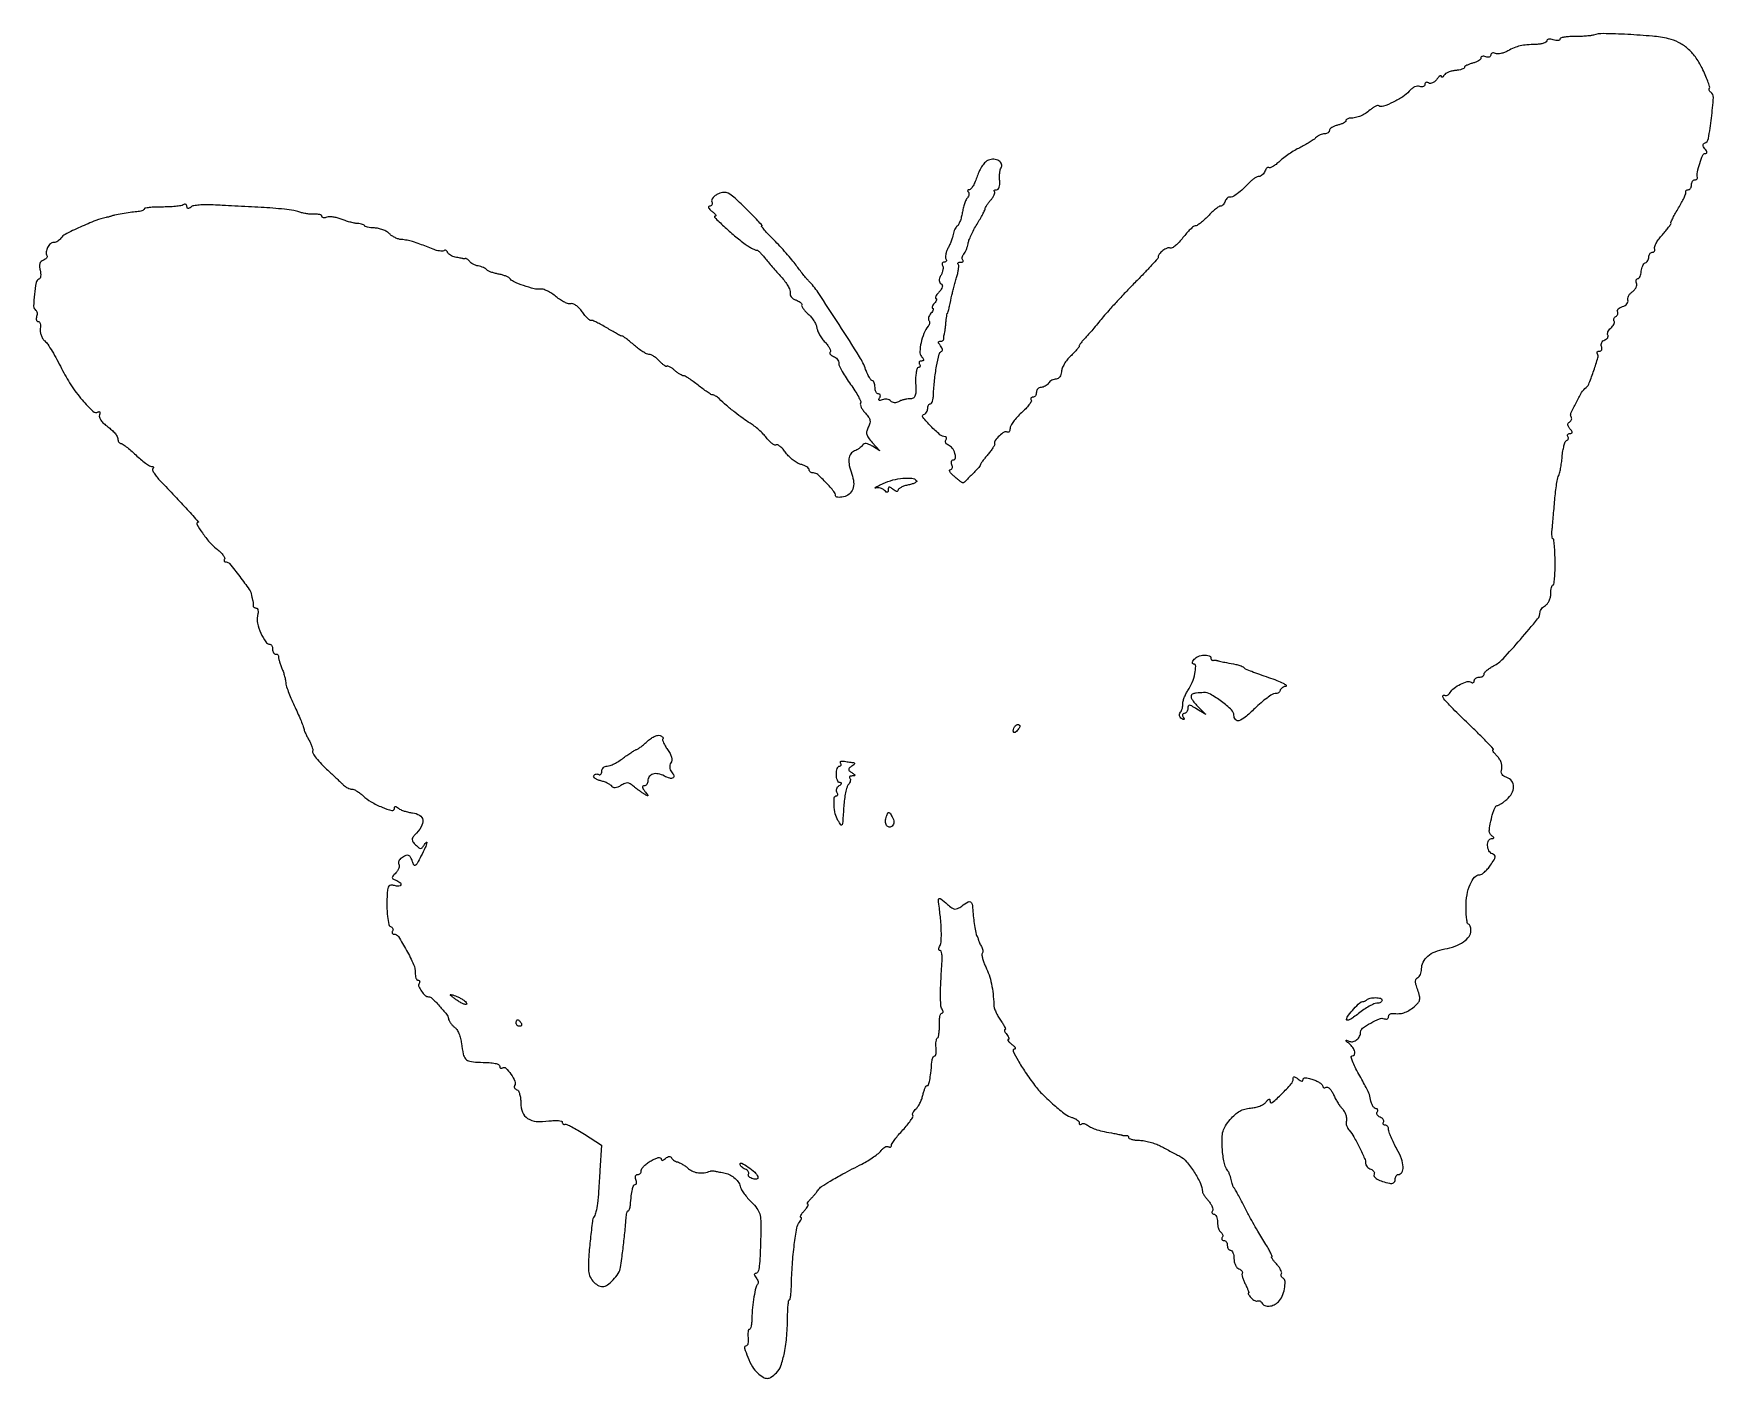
# Model space of a CAD drawing. Extents: x 0 to 511, y 0 to 408.
import ezdxf

# ---------------------------------------------------------------- set-up
doc = ezdxf.new("R2010")
doc.units = 0

msp = doc.modelspace()

# ---------------------------------------------------------------- linework, layer by layer
for points in [[(474.209486, 407.971197, -0.045087), (473.277616, 407.765323, -0.011809), (471.753724, 407.606721, -0.011899), (470.002493, 407.50804, -0.011928), (468.25, 407.492901, 0.018744), (466.620881, 407.456618, 0.030534), (465.248438, 407.290014, 0.03154), (464.238556, 407.037618, 0.326631), (464, 406.711401, -0.268768), (463.842372, 406.439342, -0.104183), (463.4125, 406.300254, -0.06629), (462.766648, 406.317746, -0.036984), (462, 406.5, 0.04261), (461.233606, 406.673122, 0.075592), (460.5875, 406.66414, 0.117594), (460.160453, 406.484135, 0.238835), (460, 406.167388, -0.267401), (459.782343, 405.789502, -0.053865), (459.045313, 405.462113, -0.043715), (457.995187, 405.223954, -0.028144), (456.75, 405.124913, 0.014157), (453.926564, 404.979626, 0.037351), (451.927197, 404.668463, 0.043206), (450.169341, 404.094855, 0.025143), (448.171859, 403.124904, -0.039375), (447.175992, 402.675849, -0.037968), (446.109939, 402.381949, -0.040459), (445.131271, 402.271645, -0.099771), (444.421859, 402.391612, 0.066885), (443.877953, 402.520593, 0.11451), (443.417671, 402.460996, 0.152331), (443.114659, 402.226251, 0.153523), (443, 401.861626, -0.163532), (442.878421, 401.499837, -0.151303), (442.559375, 401.271065, -0.109632), (442.07401, 401.220718, -0.062927), (441.5, 401.361626, 0.054716), (440.925574, 401.512645, 0.098337), (440.440625, 401.489213, 0.146126), (440.122603, 401.30094, 0.188712), (440, 400.987667, -0.2009), (439.829022, 400.579313, -0.053798), (439.265625, 400.132722, -0.045658), (438.457143, 399.7205, -0.033602), (437.5, 399.410644, 0.023788), (436.542346, 399.121244, 0.034709), (435.734375, 398.769664, 0.037402), (435.152389, 398.409163, 0.239805), (435, 398.1097, -0.278569), (434.834033, 397.834925, -0.040732), (434.208643, 397.568557, -0.036289), (433.338295, 397.347538, -0.023396), (432.306018, 397.213255, 0.039425), (431.216798, 397.03593, 0.039656), (430.171123, 396.690027, 0.042682), (429.313575, 396.239157, 0.109347), (428.82133, 395.745147, -0.032122), (428.514804, 395.324739, -0.129692), (428.258397, 395.142219, -0.350427), (428.090923, 395.196498, -0.142705), (428.015313, 395.44113, 0.342991), (427.877898, 395.612068, 0.20731), (427.608436, 395.564155, 0.065546), (427.17197, 395.18465, 0.023208), (426.651704, 394.538354, -0.056718), (426.050449, 393.886035, -0.072019), (425.361157, 393.445186, -0.087512), (424.693735, 393.274311, -0.158721), (424.151704, 393.406242, 0.077973), (423.711379, 393.591341, 0.155733), (423.338313, 393.566431, 0.185505), (423.091022, 393.339498, 0.11588), (423, 392.952028, -0.151893), (422.876929, 392.556253, -0.152432), (422.551269, 392.300731, -0.115325), (422.056722, 392.234502, -0.067577), (421.472406, 392.372215, 0.126834), (420.746657, 392.455374, 0.071409), (419.889382, 392.208107, 0.06167), (419.010708, 391.67352, 0.050656), (418.222406, 390.907624, -0.074284), (416.336267, 389.240246, -0.03136), (413.383018, 387.576985, -0.025915), (410.418923, 386.329374, -0.228916), (409.04521, 386.472059, 0.203582), (408.630475, 386.535546, 0.047104), (407.950926, 386.292168, 0.041247), (407.159764, 385.838654, 0.03025), (406.362397, 385.21542, -0.034955), (404.921524, 384.110871, -0.048689), (403.486299, 383.351144, -0.049954), (401.960686, 382.896346, -0.039603), (400.25, 382.70614, 0.055827), (399.771873, 382.637247, 0.073684), (399.367188, 382.465315, 0.091458), (399.095352, 382.221429, 0.165777), (399, 381.941741, -0.231952), (398.8431, 381.621722, -0.040832), (398.265625, 381.245446, -0.036901), (397.45756, 380.882546, -0.025614), (396.5, 380.589356, 0.034719), (395.542915, 380.277157, 0.046776), (394.734375, 379.858059, 0.05533), (394.172385, 379.401511, 0.196992), (394, 378.980948, -0.144111), (393.889896, 378.60687, -0.09947), (393.580357, 378.288153, -0.083832), (393.11751, 378.073386, -0.066893), (392.571429, 378, 0.071665), (391.928654, 377.907395, 0.037976), (391.17433, 377.621668, 0.036845), (390.432345, 377.205014, 0.046847), (389.821429, 376.71206, -0.0429), (389.082156, 376.105855, -0.012883), (387.860045, 375.31334, -0.012811), (386.436883, 374.491066, -0.013564), (385, 373.759057, 0.023117), (383.467584, 372.94115, 0.014501), (381.751884, 371.852313, 0.014551), (380.121691, 370.679633, 0.025644), (378.857477, 369.606186, -0.021431), (377.802479, 368.694984, -0.034124), (376.819663, 368.020704, -0.03742), (376.015501, 367.623995, -0.300833), (375.631016, 367.702318, 0.245878), (375.357538, 367.787876, 0.135374), (375.033392, 367.632055, 0.080357), (374.700314, 367.231123, 0.041634), (374.41655, 366.643128, -0.057574), (374.088283, 366.014781, -0.058776), (373.627326, 365.482669, -0.064924), (373.10978, 365.121066, -0.120625), (372.615252, 365, 0.104375), (372.052292, 364.881187, 0.034762), (371.303158, 364.485937, 0.032842), (370.511099, 363.919706, 0.031993), (369.792611, 363.25, -0.015598), (367.795734, 361.262509, -0.02834), (366.027737, 359.787842, -0.030969), (364.574911, 358.843039, -0.210219), (363.742412, 358.759275, 0.17996), (363.393885, 358.744634, 0.084932), (363.008651, 358.499039, 0.067325), (362.645756, 358.067617, 0.049662), (362.365186, 357.509275, -0.047551), (362.078098, 356.931914, -0.053432), (361.696385, 356.44335, -0.060782), (361.28251, 356.109083, -0.140405), (360.901709, 356, 0.153278), (360.407026, 355.844703, 0.016551), (359.434993, 355.11875, 0.019097), (358.313004, 354.148963, 0.01428), (357.150435, 353, -0.016481), (355.977756, 351.851202, -0.021308), (354.825123, 350.88125, -0.019649), (353.818124, 350.165923, -0.145603), (353.260426, 350, 0.171032), (352.713961, 349.807441, 0.020782), (351.741853, 348.956331, 0.022731), (350.639996, 347.807787, 0.016901), (349.527437, 346.447084, -0.024026), (348.405623, 345.114266, -0.033905), (347.275781, 344.050424, -0.036029), (346.278907, 343.345484, -0.219746), (345.667676, 343.277441, 0.183564), (344.686377, 343.236857, 0.059996), (343.411174, 342.499479, 0.05986), (342.340479, 341.474279, 0.173594), (342, 340.523154, -0.184016), (341.845437, 340.117405, -0.002452), (340.017187, 338.08606, -0.00662), (337.83719, 335.750539, -0.004254), (335.25, 333.096887, 0.004514), (332.433756, 330.205294, 0.004001), (329.55363, 327.145548, 0.004019), (327.004647, 324.349047, 0.012257), (325.336827, 322.395162, -0.003892), (323.972868, 320.742034, -0.003186), (322.489831, 318.995549, -0.003219), (321.105372, 317.406858, -0.008475), (320.086827, 316.291813, 0.012358), (319.287547, 315.403046, 0.016715), (318.613005, 314.559098, 0.013723), (318.102575, 313.834084, 0.147552), (318, 313.494065, -0.168543), (317.881135, 313.151457, -0.011918), (317.225647, 312.36004, -0.015768), (316.373741, 311.440242, -0.01119), (315.363906, 310.461452, 0.03891), (314.346713, 309.359909, 0.034674), (313.468704, 308.072408, 0.036354), (312.843226, 306.798814, 0.083559), (312.613906, 305.759201, -0.060448), (312.460708, 304.872717, -0.082293), (312.103954, 304.145518, -0.09939), (311.59517, 303.669287, -0.139452), (311, 303.5, 0.072588), (310.366962, 303.407611, 0.052055), (309.705716, 303.132812, 0.052163), (309.117106, 302.728297, 0.073964), (308.70031, 302.25, -0.071823), (308.287113, 301.771735, -0.051987), (307.7095, 301.367188, -0.052215), (307.064321, 301.092306, -0.074746), (306.45031, 301, 0.102534), (305.896887, 300.885305, 0.098701), (305.426029, 300.559375, 0.097084), (305.110536, 300.072534, 0.095649), (305, 299.5, -0.06887), (304.920655, 298.926682, -0.085131), (304.688914, 298.440625, -0.099915), (304.344827, 298.115626, -0.140337), (303.940983, 298, 0.087343), (303.576257, 297.935797, 0.166207), (303.346878, 297.751105, 0.178708), (303.288216, 297.475632, 0.102787), (303.405628, 297.152698, -0.275243), (303.413881, 296.649199, -0.03089), (302.757724, 295.653252, -0.030544), (301.754266, 294.474842, -0.019925), (300.464645, 293.238032, 0.024421), (299.13841, 291.943028, 0.028617), (298.017739, 290.588678, 0.02949), (297.219144, 289.356582, 0.12975), (297, 288.526317, -0.052469), (296.937705, 287.934321, -0.11387), (296.745509, 287.522278, -0.187379), (296.461537, 287.353166, -0.182031), (296.133647, 287.417402, 0.289327), (295.232429, 287.408661, 0.045535), (293.769737, 286.264104, 0.045471), (292.51299, 284.845383, 0.227508), (292.321259, 283.830121, -0.190032), (292.275655, 283.434735, -0.018983), (291.786557, 282.596874, -0.02175), (291.098824, 281.612539, -0.015593), (290.25, 280.572515, 0.00796), (289.387961, 279.54861, 0.011467), (288.660937, 278.613644, 0.007367), (288.087178, 277.815474, 0.153316), (288, 277.537848, -0.191797), (287.772941, 276.967696, -0.003528), (285.484114, 274.583725, -0.003445), (283.15844, 272.22803, -0.198788), (282.607555, 272, -0.160204), (282.413472, 272.063824, -0.00472), (281.717202, 272.5875, -0.009003), (280.905518, 273.233604, -0.006036), (280, 274, -0.022628), (279.189995, 274.769404, -0.057861), (278.700851, 275.4125, -0.157987), (278.610717, 275.813164, -0.387487), (278.815606, 276, 0.155651), (279.195198, 276.121102, 0.15217), (279.438669, 276.440625, 0.113454), (279.498772, 276.926154, 0.066002), (279.361626, 277.5, -0.058834), (279.215691, 278.074222, -0.1042), (279.252783, 278.559375, -0.149307), (279.461611, 278.877849, -0.17526), (279.799392, 279, 0.382812), (280.419032, 279.555871, 0.107268), (280.269974, 280.965805, 0.075972), (279.459948, 282.55769, 0.146545), (278.338076, 283.423762, -0.074538), (277.825086, 283.714226, -0.103892), (277.486362, 284.116579, -0.124152), (277.373845, 284.565337, -0.138934), (277.495635, 284.992937, 0.059549), (277.67528, 285.37992, 0.124663), (277.697556, 285.708867, 0.18643), (277.564282, 285.926702, 0.159679), (277.309017, 286.015973, -0.173876), (275.693507, 286.63154, -0.022074), (272.930327, 289.218657, -0.021416), (270.521764, 291.902869, -0.520322), (270.75, 292.724206, 0.09139), (271.227808, 292.999356, 0.068635), (271.632812, 293.45284, 0.067367), (271.906421, 294.008708, 0.080894), (272, 294.583333, -0.05581), (272.060677, 295.125237, -0.075325), (272.240341, 295.583854, -0.094658), (272.506034, 295.891414, -0.168968), (272.818182, 296, 0.264179), (273.141086, 296.183409, 0.052936), (273.428896, 296.807813, 0.043316), (273.645938, 297.696417, 0.028085), (273.748273, 298.75, -0.016568), (274.075264, 303.172407, -0.018171), (274.689232, 307.428244, -0.011435), (275.436212, 311.066786, -0.254652), (276.126351, 311.847246, 0.183423), (276.413355, 312.094357, 0.154949), (276.489338, 312.49012, 0.097942), (276.320685, 313.011175, 0.04614), (275.919293, 313.597246, -0.023397), (275.412487, 314.269567, -0.143321), (275.27956, 314.678271, -0.31457), (275.434193, 314.914396, -0.095656), (275.877555, 315, 0.06625), (276.297888, 315.055939, 0.094521), (276.635496, 315.220312, 0.118556), (276.83834, 315.464482, 0.154667), (276.881579, 315.75, -0.036564), (276.854475, 316.073816, -0.02853), (276.870937, 316.426563, -0.029275), (276.924667, 316.75489, -0.060191), (277.011643, 317, 0.072897), (277.121734, 317.337076, 0.006273), (277.264331, 318.234375, 0.008172), (277.404132, 319.314542, 0.006248), (277.52292, 320.5, -0.005693), (277.636891, 321.650254, -0.009396), (277.762466, 322.61875, -0.003514), (277.889334, 323.43197, -0.367583), (277.969367, 323.5, 0.331999), (278.114341, 323.608187, 0.010802), (278.31764, 324.351433, 0.007735), (278.627695, 325.676087, 0.000699), (279.346796, 329, -0.008033), (279.620967, 330.183072, -0.003814), (280.010133, 331.698201, -0.003779), (280.441228, 333.276692, -0.005348), (280.850603, 334.674727, 0.02016), (281.178823, 335.932619, 0.027743), (281.364285, 337.085864, 0.0271), (281.410815, 338.019545, 0.197771), (281.24194, 338.424727, -0.17902), (281.142185, 338.6416, -0.254933), (281.22732, 338.831014, -0.121159), (281.526673, 338.960416, -0.041742), (282, 339, 0.048683), (282.467073, 339.045585, 0.145465), (282.748382, 339.193285, 0.26049), (282.812436, 339.408911, 0.142069), (282.675343, 339.657991, -0.153212), (282.497752, 339.997998, -0.08698), (282.495992, 340.466529, -0.072507), (282.666257, 340.989893, -0.058425), (282.988775, 341.486475, 0.051443), (283.382918, 342.075228, 0.025513), (283.762995, 342.89076, 0.025014), (284.074294, 343.784733, 0.033419), (284.26029, 344.623347, -0.054814), (284.531059, 345.637272, -0.014747), (285.180694, 347.173923, -0.014753), (286.026916, 348.886357, -0.01478), (286.972177, 350.544863, 0.006482), (287.900231, 352.112143, 0.008857), (288.69255, 353.548967, 0.00621), (289.316382, 354.765554, 0.095469), (289.441987, 355.21758, -0.106775), (289.56011, 355.608543, -0.017114), (289.972889, 356.296567, -0.018261), (290.525031, 357.084675, -0.015116), (291.167848, 357.883065, 0.030395), (291.764121, 358.671789, 0.045614), (292.174065, 359.430474, 0.056086), (292.362807, 360.057977, 0.246179), (292.251182, 360.415485, -0.154213), (292.136337, 360.636415, -0.26), (292.203215, 360.828299, -0.136488), (292.471401, 360.959634, -0.046055), (292.9087, 361, 0.198521), (293.393945, 361.200568, 0.11379), (293.735863, 361.745575, 0.073931), (293.899682, 362.615668, 0.03577), (293.862212, 363.750601, -0.026449), (293.803493, 364.887002, -0.026196), (293.864699, 366.02694, -0.027137), (294.024495, 367.015357, -0.084962), (294.275835, 367.637294, 0.219612), (294.41682, 368.794705, 0.179168), (293.638268, 369.786094, 0.126), (292.122939, 370.254543, 0.103393), (290.444432, 369.988984, 0.105475), (289.530236, 369.39896, 0.04454), (288.58589, 368.274295, 0.039707), (287.719063, 366.795099, 0.032993), (287.034372, 365.104149, -0.020713), (286.442237, 363.531931, -0.03012), (285.782072, 362.205594, -0.030199), (285.142741, 361.234934, -0.236249), (284.673274, 361, 0.07008), (284.335131, 360.952372, 0.203678), (284.155642, 360.806715, 0.233741), (284.149668, 360.593274, 0.088768), (284.324657, 360.342009, -0.148892), (284.504459, 360.004742, -0.087845), (284.513173, 359.544515, -0.073894), (284.352905, 359.033347, -0.060418), (284.042427, 358.551121, 0.072371), (283.640121, 357.892337, 0.019369), (283.200716, 356.742474, 0.019209), (282.798009, 355.382391, 0.018769), (282.49734, 353.984902, -0.021356), (282.19821, 352.628716, -0.02611), (281.799615, 351.392916, -0.026106), (281.365495, 350.411365, -0.138018), (280.971491, 349.98238, 0.101362), (280.594932, 349.627613, 0.038806), (280.225827, 349.005635, 0.036438), (279.918393, 348.247311, 0.037052), (279.726357, 347.45659, -0.032375), (279.514033, 346.545294, -0.015573), (279.131018, 345.40774, -0.015369), (278.656261, 344.241701, -0.021237), (278.154859, 343.229333, 0.035715), (277.722154, 342.288155, 0.041143), (277.451715, 341.337996, 0.045473), (277.365335, 340.511766, 0.142671), (277.512773, 339.979333, -0.091087), (277.658574, 339.605535, -0.169746), (277.611816, 339.287679, -0.175744), (277.379683, 339.075501, -0.098462), (277, 339, 0.098462), (276.620317, 338.924499, 0.175744), (276.388184, 338.712321, 0.169746), (276.341426, 338.394465, 0.091087), (276.487227, 338.020667, -0.127727), (276.64593, 337.506706, -0.048848), (276.606564, 336.753269, -0.044304), (276.400122, 335.903673, -0.041143), (276.04354, 335.081355, 0.033992), (275.622108, 334.146301, 0.090923), (275.495977, 333.429299, 0.133372), (275.648987, 332.881533, 0.120491), (276.062438, 332.461411, -0.170771), (276.397139, 332.04662, -0.148602), (276.422706, 331.486545, -0.088556), (276.097272, 330.76954, -0.033221), (275.410155, 329.900723, 0.021243), (274.803609, 329.170414, 0.047583), (274.423684, 328.558337, 0.100344), (274.317391, 328.159412, 0.432011), (274.467457, 328, -0.326309), (274.649751, 327.866855, -0.154009), (274.650832, 327.559375, -0.068547), (274.424056, 327.076392, -0.029225), (274, 326.5, 0.027963), (273.573717, 325.92363, 0.064878), (273.339608, 325.440625, 0.144806), (273.329078, 325.132287, 0.341777), (273.5, 325, -0.34752), (273.66955, 324.865969, -0.141371), (273.6545, 324.552276, -0.063561), (273.413915, 324.06148, -0.027507), (272.979944, 323.475834, 0.04288), (272.542403, 322.845815, 0.059266), (272.272762, 322.213206, 0.074703), (272.199092, 321.672419, 0.195345), (272.348823, 321.317843, -0.142968), (272.526809, 320.993114, -0.085164), (272.547882, 320.549427, -0.07283), (272.412681, 320.056815, -0.061578), (272.136417, 319.592009, 0.067374), (270.846305, 317.363253, 0.043932), (269.959835, 314.521403, 0.043476), (269.616799, 311.849015, 0.185456), (270.122859, 310.351964, -0.023233), (270.625703, 309.685355, -0.162339), (270.736038, 309.298654, -0.317864), (270.56211, 309.074299, -0.074087), (270.063428, 309, 0.094062), (269.659975, 308.923424, 0.172316), (269.410568, 308.70625, 0.17334), (269.354878, 308.381483, 0.09532), (269.5, 308, -0.074597), (269.663816, 307.617513, -0.151349), (269.64934, 307.29375, -0.187574), (269.463068, 307.079622, -0.121599), (269.140514, 307, 0.327928), (268.76963, 306.727444, 0.033658), (268.499638, 305.604688, 0.031687), (268.337446, 304.070805, 0.019366), (268.331497, 302.25, -0.011836), (268.363159, 299.564401, -0.089269), (268.124421, 298.322687, -0.200565), (267.545057, 297.717849, -0.10312), (266.5, 297.5, 0.036492), (265.636332, 297.436882, 0.026786), (264.694717, 297.246533, 0.027283), (263.818497, 296.968194, 0.052784), (263.162868, 296.637132, -0.077382), (262.554208, 296.366331, -0.084322), (261.910216, 296.304371, -0.087394), (261.30078, 296.457829, -0.091347), (260.791013, 296.808987, 0.091257), (260.280625, 297.160708, 0.062873), (259.607221, 297.365921, 0.061032), (258.880922, 297.401035, 0.073332), (258.2141, 297.251916, -0.03087), (257.564292, 297.047565, -0.217741), (257.246826, 297.107246, -0.334052), (257.167977, 297.352226, -0.055098), (257.394972, 297.830061, 0.067825), (257.59397, 298.277919, 0.141514), (257.594548, 298.65633, 0.190665), (257.402713, 298.905333, 0.135202), (257.059017, 299, -0.182172), (256.654781, 299.152336, -0.09101), (256.311086, 299.5875, -0.070927), (256.07823, 300.234725, -0.050979), (256, 301, 0.038087), (255.941574, 301.765887, 0.057023), (255.765261, 302.4125, 0.074919), (255.506902, 302.853769, 0.226655), (255.200888, 303, -0.236545), (254.820031, 303.190859, -0.026764), (254.268415, 304.017966, -0.027848), (253.686851, 305.137822, -0.019084), (253.148667, 306.465415, 0.052626), (251.306301, 310.258742, 0.003812), (245.062909, 320.109302, 0.004061), (238.694963, 329.814956, 0.047309), (235.833181, 333.329887, -0.019784), (235.157601, 334.072282, -0.005516), (234.159762, 335.286926, -0.005557), (233.06022, 336.687487, -0.005811), (232.008561, 338.09164, 0.01566), (230.756008, 339.697123, 0.00687), (229.002454, 341.747232, 0.006791), (227.080679, 343.873554, 0.009035), (225.273619, 345.75, -0.006602), (223.687707, 347.380848, -0.012255), (222.451822, 348.751562, -0.008474), (221.54952, 349.839793, -0.62908), (221.626463, 350, 0.647239), (221.698849, 350.161256, 0.004659), (220.390276, 351.605224, 0.008993), (218.702874, 353.368016, 0.00496), (216.580743, 355.464591, 0.007408), (213.147969, 358.692204, 0.063135), (211.423586, 359.906895, 0.141033), (210.040589, 360.197866, 0.088902), (208.4307, 359.786471, 0.046561), (207.484671, 359.244081, 0.068927), (206.78693, 358.592408, 0.089257), (206.417776, 357.922808, 0.174801), (206.429977, 357.32188, -0.084798), (206.53132, 356.814694, -0.128669), (206.430257, 356.37896, -0.145698), (206.14266, 356.084261, -0.121123), (205.718615, 355.968197, 0.246776), (205.447546, 355.81658, 0.262228), (205.428175, 355.514453, 0.089575), (205.775211, 355.036031, 0.02926), (206.44113, 354.468197, -0.020546), (207.127708, 353.9031, -0.054597), (207.551629, 353.431283, -0.164139), (207.640649, 353.140953, -0.406076), (207.495712, 353, 0.666959), (207.318709, 352.574706, 0.009137), (210.04351, 349.929912, 0.014313), (213.317859, 347.03715, 0.016916), (216.579199, 344.5, 0.013764), (217.680594, 343.746829, 0.019214), (218.707772, 343.139671, 0.015907), (219.575363, 342.705918, 0.180265), (219.951688, 342.677604, -0.237168), (220.295073, 342.613651, -0.023097), (220.963141, 342.055444, -0.025357), (221.734523, 341.272341, -0.017281), (222.532811, 340.310211, 0.008992), (223.498022, 339.106857, 0.004069), (224.803388, 337.563796, 0.004027), (226.207538, 335.957454, 0.0055), (227.5, 334.534536, -0.026985), (228.625804, 333.182736, -0.032242), (229.528607, 331.792712, -0.033995), (230.118852, 330.550545, -0.143236), (230.19313, 329.737366, 0.124646), (230.228753, 329.085161, 0.090464), (230.567889, 328.438507, 0.080335), (231.160028, 327.89016, 0.069955), (231.922816, 327.524497, -0.038345), (232.68581, 327.216218, -0.056186), (233.293664, 326.824119, -0.072575), (233.66966, 326.412959, -0.219887), (233.729687, 326.047911, 0.191277), (233.77767, 325.605672, 0.03413), (234.223676, 324.885188, 0.032592), (234.895272, 324.067631, 0.024306), (235.73389, 323.255528, -0.040368), (236.612851, 322.347929, -0.032444), (237.407001, 321.244453, -0.033487), (238.009044, 320.121153, -0.068509), (238.292634, 319.16471, 0.062841), (238.571785, 318.182702, 0.027927), (239.168431, 316.973329, 0.027102), (239.951712, 315.74684, 0.032925), (240.817891, 314.693847, -0.027119), (241.613609, 313.74907, -0.042173), (242.180319, 312.848048, -0.051167), (242.4725, 312.105557, -0.270861), (242.366018, 311.699352, 0.218605), (242.255016, 311.39988, 0.14659), (242.388018, 311.053465, 0.090021), (242.774231, 310.705362, 0.04693), (243.356872, 310.41655, -0.073412), (243.985023, 310.062736, -0.064178), (244.517331, 309.527961, -0.066866), (244.877453, 308.900993, -0.097265), (245, 308.276988, 0.112808), (245.195472, 307.421618, 0.015342), (246.048973, 305.782246, 0.017018), (247.20362, 303.876489, 0.013617), (248.570971, 301.903319, -0.014662), (249.900346, 299.976365, -0.021935), (250.935404, 298.212725, -0.018137), (251.64558, 296.74476, -0.246809), (251.605551, 296.170785, 0.204416), (251.533075, 295.692209, 0.049856), (251.814807, 294.926601, 0.043018), (252.343896, 294.040367, 0.031467), (253.07114, 293.154015, -0.031873), (254.057218, 291.950211, -0.104949), (254.467431, 291.015214, -0.122829), (254.429901, 290.080303, -0.051757), (253.950882, 288.908222, 0.059046), (253.481025, 287.709083, 0.1286), (253.481328, 286.728219, 0.097276), (253.978382, 285.699362, 0.025029), (255.164322, 284.274206), (257.5, 281.73711), (255.219487, 283.118555, 0.029766), (254.143368, 283.68583, 0.080961), (253.314227, 283.909994, 0.127478), (252.686528, 283.814411, 0.144848), (252.219487, 283.427058, -0.063739), (251.819809, 282.969526, -0.02938), (251.197287, 282.479627, -0.028514), (250.47276, 282.034435, -0.035142), (249.75, 281.708443, 0.159376), (248.628398, 280.820662, 0.117981), (248.081941, 279.324899, 0.081077), (248.17851, 277.245345, 0.038799), (248.934446, 274.672421, -0.068662), (249.499676, 272.216522, -0.110021), (249.221894, 270.092704, -0.132862), (248.138984, 268.554436, -0.126758), (246.409321, 267.737915, -0.028888), (245.48578, 267.616119, -0.049138), (244.707738, 267.635446, -0.06833), (244.171886, 267.777696, -0.302465), (244, 268.035844, 0.17656), (243.5059, 269.39147, 0.017183), (241.130636, 272.027572, 0.016835), (238.579631, 274.498095, 0.186029), (237.277316, 275, -0.07522), (236.78929, 275.073836, -0.088881), (236.375211, 275.288153, -0.100702), (236.098403, 275.606857, -0.129323), (236, 275.980948, 0.197525), (235.82704, 276.401685, 0.055123), (235.262371, 276.858876, 0.046624), (234.450255, 277.278879, 0.034565), (233.488921, 277.592137, -0.06901), (232.378316, 278.040505, -0.033919), (231.108764, 278.889286, -0.032856), (229.887698, 279.966347, -0.040901), (228.912454, 281.122947, 0.02623), (228.059863, 282.196404, 0.040406), (227.206008, 283.018346, 0.047788), (226.463198, 283.51579, 0.268206), (226.003608, 283.50223, -0.253981), (225.539995, 283.476179, -0.047912), (224.785362, 283.925521, -0.040788), (223.914075, 284.681025, -0.027107), (223.040817, 285.675239, 0.027579), (222.020793, 286.834342, 0.01678), (220.698274, 288.092424, 0.016796), (219.298685, 289.255312, 0.028337), (218.042287, 290.120478, -0.019666), (215.903398, 291.539327, -0.010976), (213.409628, 293.423272, -0.010712), (210.880101, 295.512515, -0.013202), (208.616979, 297.571429, 0.030477), (208.127779, 297.986539, 0.028683), (207.582051, 298.348285, 0.029897), (207.061161, 298.611727, 0.081862), (206.662343, 298.711485, -0.116397), (206.163966, 298.873053, -0.009856), (205.017051, 299.600062, -0.012653), (203.672613, 300.53967, -0.009452), (202.237634, 301.640057, 0.009992), (200.805874, 302.735521, 0.013667), (199.471373, 303.659892, 0.010419), (198.334563, 304.368853, 0.135008), (197.857712, 304.5, -0.115799), (197.433482, 304.599587, -0.021385), (196.725549, 304.98993, -0.021929), (195.920844, 305.529332, -0.018434), (195.116935, 306.167848, 0.021954), (194.339761, 306.776261, 0.034339), (193.616683, 307.221222, 0.037484), (193.026356, 307.476438, 0.287155), (192.745051, 307.411718, -0.322494), (192.471725, 307.367196, -0.038169), (191.912306, 307.701583, -0.034184), (191.232076, 308.255493, -0.020876), (190.505548, 308.993869, 0.033545), (189.710925, 309.761569, 0.034204), (188.825694, 310.410699, 0.036344), (187.981465, 310.862827, 0.105142), (187.336355, 311, -0.115953), (186.623173, 311.167644, -0.0232), (185.473693, 311.807813, -0.023383), (184.177202, 312.697247, -0.019946), (182.896278, 313.75, 0.008809), (181.666306, 314.807636, 0.012187), (180.524117, 315.709229, 0.008817), (179.548173, 316.415155, 0.130796), (179.154936, 316.558013, -0.096068), (178.735373, 316.678613, -0.005284), (177.517388, 317.315825, -0.008031), (176.079971, 318.11729, -0.005774), (174.5, 319.056332, 0.011093), (172.917047, 319.974502, 0.015856), (171.470853, 320.712243, 0.011715), (170.255305, 321.250091, 0.18009), (169.805032, 321.266663, -0.252269), (169.421215, 321.334388, -0.02552), (168.699991, 321.966835, -0.027102), (167.870709, 322.864779, -0.018177), (167.019103, 323.973172, 0.035825), (166.121416, 325.059959, 0.047698), (165.153422, 325.897813, 0.056469), (164.258264, 326.393036, 0.192036), (163.60409, 326.40157, -0.165829), (162.891208, 326.374653, -0.038341), (161.754164, 326.8125, -0.035538), (160.455188, 327.548098, -0.028307), (159.165775, 328.513963, 0.030692), (157.843054, 329.49497, 0.033304), (156.444698, 330.277507, 0.035387), (155.168688, 330.776638, 0.117462), (154.275756, 330.837694, -0.105303), (152.420365, 330.91985, -0.021621), (149.268175, 331.885682, -0.020106), (146.220223, 333.105761, -0.135763), (144.978701, 334.132197, 0.128043), (144.602119, 334.453284, 0.023843), (143.759335, 334.813232, 0.024154), (142.707311, 335.14752, 0.019998), (141.559705, 335.403395, -0.020823), (140.407759, 335.662232, -0.024442), (139.342537, 336.005259, -0.024432), (138.484094, 336.377616, -0.119533), (138.081004, 336.714424, 0.098277), (137.722329, 337.040657, 0.031929), (137.08317, 337.372035, 0.030417), (136.308232, 337.658122, 0.029913), (135.5, 337.84995, -0.038249), (134.689525, 338.056624, -0.036642), (133.907783, 338.386581, -0.038909), (133.263058, 338.782242, -0.097052), (132.888197, 339.18536, 0.04686), (132.606864, 339.556014, 0.051006), (132.26864, 339.856252, 0.057204), (131.92689, 340.047308, 0.132905), (131.638197, 340.08541, -0.015174), (131.375528, 340.05834, -0.015584), (131.114033, 340.047564, -0.015507), (130.887183, 340.052327, -0.061324), (130.75, 340.076511, 0.023837), (130.576044, 340.120805, 0.001156), (129.99127, 340.238951, 0.001881), (129.295548, 340.375119, 0.001355), (128.518152, 340.522055, -0.044536), (127.73378, 340.741767, -0.046837), (127.014613, 341.094262, -0.051645), (126.459487, 341.518495, -0.123957), (126.182742, 341.951775, 0.088594), (125.983855, 342.317157, 0.117891), (125.68639, 342.548447, 0.128667), (125.336984, 342.608522, 0.117516), (124.989525, 342.493526, -0.135682), (124.512736, 342.35443, -0.035949), (123.71357, 342.400613, -0.033737), (122.776596, 342.587661, -0.02914), (121.824936, 342.905941, 0.00311), (117.724365, 344.519072, 0.018272), (115.538018, 345.272931, 0.031906), (113.883859, 345.663221, 0.025804), (112.071429, 345.875, -0.063636), (111.213354, 346.041649, -0.035321), (110.225463, 346.447194, -0.034603), (109.267674, 347.007516, -0.046757), (108.495496, 347.647361, 0.068187), (107.653604, 348.286355, 0.036842), (106.473772, 348.84096, 0.035896), (105.165857, 349.236974, 0.046817), (103.926348, 349.397361, -0.017266), (102.806238, 349.475495, -0.02782), (101.862166, 349.627651, -0.026767), (101.158195, 349.821679, -0.321455), (101.00228, 350.037196, 0.280592), (100.868018, 350.255516, 0.040218), (100.361879, 350.464709, 0.03597), (99.658837, 350.636476, 0.023137), (98.825394, 350.738199, -0.031852), (97.793609, 350.882409, -0.014427), (96.464895, 351.195484, -0.014218), (95.077344, 351.607565, -0.018897), (93.843355, 352.064885, 0.032975), (92.657043, 352.466953, 0.031877), (91.414704, 352.715058, 0.033527), (90.294835, 352.789477, 0.091689), (89.51796, 352.645266, -0.046726), (88.936295, 352.48239, -0.08586), (88.445901, 352.478301, -0.135679), (88.124279, 352.626846, -0.220579), (88, 352.894849, 0.251382), (87.835691, 353.201009, 0.075149), (87.339062, 353.432187, 0.055413), (86.611934, 353.560701, 0.035066), (85.75, 353.555632, -0.037411), (84.708498, 353.554383, -0.01989), (83.426562, 353.700332, -0.019689), (82.121387, 353.954741, -0.028819), (81, 354.288772, 0.04952), (79.511816, 354.665864, 0.008298), (76.590625, 355.055536, 0.009017), (73.129006, 355.395801, 0.007892), (69.5, 355.628972, -0.000684), (65.651267, 355.820601, -0.000557), (61.528125, 356.036154, -0.000562), (57.730128, 356.243233, -0.001467), (55, 356.403204, 0.017819), (52.802612, 356.459973, 0.021729), (50.748438, 356.350473, 0.020894), (49.057807, 356.114832, 0.123417), (48.25, 355.748393, -0.034881), (47.680664, 355.357448, -0.17202), (47.304322, 355.284569, -0.279306), (47.077601, 355.473277, -0.08317), (47, 355.936572, 0.111503), (46.910862, 356.331312, 0.183571), (46.666718, 356.565, 0.159175), (46.299042, 356.596224, 0.080823), (45.865422, 356.416826, -0.099835), (45.130984, 356.144931, -0.013397), (43.488034, 355.932211, -0.015037), (41.502927, 355.789251, -0.012139), (39.365422, 355.751748, 0.011265), (37.308307, 355.71925, 0.018621), (35.576093, 355.588107, 0.013097), (34.214949, 355.397687, 0.366618), (34, 355.143939, -0.260635), (33.853684, 354.882314, -0.048179), (33.339063, 354.630756, -0.040793), (32.611997, 354.424171, -0.026798), (31.75, 354.301189, 0.013517), (29.7739, 354.072603, 0.007041), (27.323431, 353.686503, 0.005334), (25.00293, 353.261779, 0.046668), (24, 352.967984, -0.023188), (23.740645, 352.878607, -0.007707), (23.353125, 352.771322, -0.007654), (22.919525, 352.665505, -0.008639), (22.5, 352.577499, 0.046261), (19.316514, 351.655328, 0.01345), (14.610033, 349.658185, 0.008858), (9.987169, 347.44828, 0.137921), (8.70031, 346.278557, -0.066708), (8.294859, 345.789449, -0.051921), (7.740928, 345.375576, -0.053089), (7.130322, 345.094171, -0.081623), (6.557299, 345, 0.185306), (5.539635, 344.60943, 0.090138), (4.675153, 343.491165, 0.088703), (4.249627, 342.122154, 0.17114), (4.491012, 341.014543, -0.191432), (4.553861, 340.659676, -0.114914), (4.372276, 340.265638, -0.083137), (3.964112, 339.889748, -0.053039), (3.388187, 339.595467, 0.096042), (2.706193, 339.16988, 0.126426), (2.312077, 338.55484, 0.098869), (2.208547, 337.705277, 0.042543), (2.392211, 336.573442, -0.037601), (2.555373, 335.627125, -0.053601), (2.545551, 334.775099, -0.067405), (2.379347, 334.132868, -0.21306), (2.065556, 333.83276, 0.265193), (1.215966, 332.842467, 0.020446), (0.673298, 329.245362, 0.020409), (0.426004, 325.616124, 0.267212), (1.042798, 324.47355, -0.137933), (1.332871, 324.157828, -0.079487), (1.491659, 323.662652, -0.069044), (1.499847, 323.06935, -0.060659), (1.349337, 322.467975, 0.062719), (1.211188, 321.90621, 0.109365), (1.259808, 321.431218, 0.151227), (1.482715, 321.119014, 0.164092), (1.835594, 321, -0.219006), (2.20277, 320.83107, -0.105972), (2.454864, 320.366563, -0.073785), (2.552234, 319.669432, -0.045462), (2.469883, 318.843617, 0.076682), (2.434057, 317.880676, 0.057699), (2.677186, 316.847644, 0.056566), (3.157921, 315.875948, 0.066359), (3.823537, 315.093617, -0.061351), (4.707096, 314.075877, -0.011259), (6.052756, 311.975885, -0.011948), (7.521437, 309.431263, -0.010614), (8.928331, 306.717906, 0.030568), (11.765161, 301.742921, 0.030952), (15.176678, 297.172698, 0.02669), (18.429521, 293.726114, 0.340994), (20.086824, 293.55366, -0.134133), (20.37635, 293.639081, -0.31682), (20.55341, 293.519654, -0.144723), (20.579088, 293.183798, -0.038836), (20.42504, 292.665252, 0.173478), (20.408192, 291.928731, 0.071588), (20.860639, 291.023724, 0.054424), (21.71987, 290.034665, 0.032013), (22.936494, 289.04522, -0.028565), (24.109093, 288.104928, -0.033651), (25.100095, 287.083978, -0.035832), (25.800093, 286.12714, -0.140914), (26, 285.431906, 0.058149), (26.063907, 284.884254, 0.0773), (26.252661, 284.420622, 0.096049), (26.532027, 284.109976, 0.163138), (26.860121, 284, -0.153195), (27.36807, 283.840629, -0.01135), (28.557711, 282.971875, -0.014927), (29.94712, 281.840705, -0.010746), (31.431323, 280.5, 0.01364), (32.932583, 279.159584, 0.01805), (34.374067, 278.028125, 0.015562), (35.617048, 277.180922, 0.142743), (36.237869, 277, -0.065586), (36.609128, 276.951091, -0.193767), (36.810903, 276.799362, -0.241236), (36.826421, 276.577459, -0.095739), (36.650311, 276.316978, 0.304892), (36.562461, 275.868698, 0.037498), (37.041334, 274.933669, 0.034109), (37.850433, 273.791835, 0.02131), (38.940588, 272.566978, -0.003348), (43.306837, 268.002389, -0.004788), (47.113975, 263.890398, -0.001151), (50.445695, 260.205051, -0.649303), (50.354365, 260, 0.577138), (50.017321, 259.416652, 0.021848), (51.686215, 256.793655, 0.025466), (53.86126, 253.998428, 0.051223), (55.891741, 252.082967, -0.024791), (57.026308, 251.12058, -0.037946), (57.897366, 250.170238, -0.043365), (58.433034, 249.351499, -0.267698), (58.418304, 248.867814, 0.091835), (58.289684, 248.536612, 0.170412), (58.332349, 248.25492, 0.175143), (58.539961, 248.066821, 0.097649), (58.878847, 248, -0.226177), (59.940487, 247.493872, -0.006844), (63.046546, 243.55209, -0.009813), (65.940002, 239.617268, -0.119203), (66.625, 237.887933, 0.012344), (66.690514, 237.493376, 0.008005), (66.784786, 237.040518, 0.008049), (66.891119, 236.600954, 0.015099), (66.993421, 236.25, -0.035422), (67.078139, 235.908286, -0.02227), (67.130551, 235.5, -0.022329), (67.14628, 235.091571, -0.037629), (67.118421, 234.75, 0.139849), (67.153234, 234.464399, 0.119872), (67.334133, 234.220313, 0.100457), (67.638525, 234.056326, 0.07361), (68.019052, 234, -0.250715), (68.369043, 233.812732, -0.106089), (68.571168, 233.301941, -0.067375), (68.595318, 232.519789, -0.035571), (68.426112, 231.561628, 0.124261), (68.429045, 229.389946, 0.042047), (69.469221, 226.37921, 0.039517), (70.913577, 223.708022, 0.254308), (72.215608, 223, -0.184104), (72.515044, 222.885877, -0.090423), (72.769585, 222.559375, -0.070293), (72.942088, 222.07398, -0.05032), (73, 221.5, 0.064853), (73.074694, 220.926543, 0.082425), (73.29375, 220.440625, 0.098894), (73.618646, 220.115568, 0.148195), (74, 220, -0.075785), (74.369958, 219.943601, -0.1072), (74.658815, 219.779687, -0.127727), (74.821248, 219.535501, -0.137095), (74.838518, 219.25, 0.1071), (74.839107, 218.803028, 0.014693), (75.065657, 217.893377, 0.01632), (75.405607, 216.81772, 0.013143), (75.838518, 215.6849, -0.016546), (76.283125, 214.497304, -0.015505), (76.658815, 213.257044, -0.01569), (76.923258, 212.136436, -0.050133), (77, 211.372975, 0.078747), (77.139396, 210.493372, 0.01038), (77.762463, 208.704127, 0.011836), (78.601757, 206.599913, 0.00967), (79.595619, 204.389462, -0.005015), (80.60442, 202.200506, -0.006394), (81.488251, 200.161581, -0.005073), (82.188269, 198.439517, -0.052294), (82.393711, 197.701387, 0.048461), (82.562306, 197.07721, 0.012796), (82.952177, 196.118532, 0.012864), (83.454259, 195.045267, 0.012891), (84.010545, 194, -0.018563), (84.535744, 192.985569, -0.02307), (84.943982, 192.004925, -0.022252), (85.206249, 191.168497, -0.135122), (85.202083, 190.718894, 0.201565), (85.309034, 189.831304, 0.038386), (86.239861, 188.454391, 0.02792), (87.860538, 186.632493, 0.009692), (90.389362, 184.187358, -0.000833), (91.590121, 183.06681, -0.00079), (92.80868, 181.922224, -0.000784), (93.883543, 180.906222, -0.002784), (94.567934, 180.25, 0.042698), (95.153959, 179.771616, 0.035741), (95.847675, 179.367187, 0.037182), (96.539982, 179.089036, 0.077078), (97.11412, 179, -0.102694), (97.736519, 178.870804, -0.030073), (98.612302, 178.42652, -0.028831), (99.561275, 177.794913, -0.027332), (100.449196, 177.047728, 0.0563), (102.965497, 175.167546, 0.034534), (106.28619, 173.521543, 0.033645), (109.246523, 172.527753, 0.491536), (110, 173.109025, -0.083956), (110.076077, 173.558908, -0.297896), (110.29684, 173.729081, -0.16451), (110.668053, 173.63491, -0.029554), (111.251313, 173.206392, 0.069937), (111.936709, 172.783265, 0.024822), (113.015917, 172.372364, 0.024065), (114.261479, 172.032946, 0.026061), (115.501313, 171.825463, -0.108864), (117.68484, 171.076145, -0.23273), (118.617146, 169.608814, -0.166716), (118.152814, 167.548712, -0.056994), (116.234525, 165.107143, 0.044658), (115.565555, 164.297518, 0.171113), (115.398493, 163.675423, 0.147651), (115.648887, 163.029413, 0.030655), (116.464735, 162.107143, 0.021412), (117.41006, 161.239736, 0.165931), (117.960834, 161.025632, 0.224078), (118.43539, 161.225701, 0.041793), (119.020851, 162, -0.051515), (119.717275, 162.884832, -0.77844), (119.913992, 162.771713, -0.041056), (119.348057, 161.249935, -0.008343), (118.082893, 158.662589, -0.007273), (116.928831, 156.478085, -0.121153), (116.378419, 155.877342, -0.432109), (115.947242, 155.977295, -0.055036), (115.515505, 156.951148, 0.041249), (114.954219, 158.317471, 0.19571), (114.326821, 158.858956, 0.187292), (113.48074, 158.821028, 0.037397), (112.121885, 158.096491, 0.072543), (111.643146, 157.685466, 0.086585), (111.3358, 157.177106, 0.09926), (111.2441, 156.652889, 0.132995), (111.381076, 156.192423, -0.155815), (111.508567, 155.681265, -0.070742), (111.366023, 154.998999, -0.059949), (110.993408, 154.259919, -0.049709), (110.43489, 153.577747, 0.015304), (109.532705, 152.618577, 0.181966), (109.354153, 152.150182, 0.274531), (109.566425, 151.789267, 0.034231), (110.425699, 151.390138, -0.06314), (111.690616, 150.711346, -0.309431), (111.955769, 149.989417, -0.340189), (111.384651, 149.539919, -0.066788), (110, 149.710251, 0.063496), (108.968981, 149.84395, 0.209492), (108.354701, 149.576326, 0.145903), (107.99939, 148.854007, 0.02706), (107.830175, 147.366631, 0.01693), (107.734586, 143.591564, 0.026987), (107.936204, 140.369922, 0.025921), (108.354167, 137.909856, 0.261643), (109.023721, 137.16459, -0.105485), (109.357023, 136.966047, -0.124818), (109.555977, 136.659046, -0.122276), (109.58686, 136.289222, -0.098705), (109.447214, 135.91459, 0.082091), (109.303653, 135.565103, 0.160632), (109.331181, 135.268661, 0.182667), (109.523148, 135.071672, 0.109676), (109.845961, 135, -0.256332), (111.209413, 134.251848, -0.01528), (113.695061, 130.072245, -0.020301), (115.864193, 125.752553, -0.115821), (116.356275, 123.25, 0.0391), (116.392227, 122.388355, 0.059416), (116.569125, 121.660938, 0.079517), (116.849504, 121.166611, 0.227862), (117.196119, 121, -0.133225), (117.496037, 120.918643, -0.190361), (117.664281, 120.703997, -0.14289), (117.665819, 120.378029, -0.068717), (117.495259, 119.992329, 0.248472), (117.434785, 119.084205, 0.051456), (118.262103, 117.650611, 0.051421), (119.394128, 116.38306, 0.186898), (120.383117, 116, -0.198367), (121.413613, 115.57442, -0.012722), (123.707709, 113.170636, -0.01518), (125.843584, 110.666791, -0.133324), (126.420132, 109.343213, 0.082367), (126.613656, 108.739262, 0.037178), (127.048786, 108.027595, 0.035507), (127.631287, 107.327661, 0.040531), (128.283471, 106.750191, -0.094914), (128.954976, 106.011574, -0.036656), (129.591162, 104.775426, -0.034648), (130.101856, 103.297742, -0.036056), (130.395342, 101.783174, 0.020208), (130.911724, 98.577919, 0.127571), (131.630982, 97.103698, 0.168476), (132.875546, 96.375664, 0.042226), (135.247883, 96.111063, -0.006396), (138.78379, 95.971438, -0.035812), (140.662757, 95.737525, -0.082208), (141.660325, 95.362613, -0.267964), (142, 94.774316, 0.117544), (142.070543, 94.478392, 0.186159), (142.261618, 94.305783, 0.154443), (142.550068, 94.288427, 0.076953), (142.890616, 94.432397, -0.352026), (143.904447, 94.30667, -0.04368), (145.409986, 92.456859, -0.042551), (146.615265, 90.306132, -0.249842), (146.53533, 89.057165, 0.127788), (146.421421, 88.688112, 0.130133), (146.502783, 88.313074, 0.113361), (146.774481, 87.989323, 0.081451), (147.193769, 87.768744, -0.194395), (147.658848, 87.372418, -0.047479), (148.04567, 86.420993, -0.041653), (148.311561, 85.161244, -0.031199), (148.4, 83.745276, 0.094381), (148.943921, 80.889434, 0.157314), (150.485138, 79.016259, 0.12592), (153.122388, 78.143107, 0.050677), (156.944255, 78.265697, -0.020692), (158.49916, 78.409082, -0.034843), (159.808625, 78.384092, -0.040281), (160.753053, 78.222697, -0.34281), (161, 77.904843, 0.098455), (161.064801, 77.578946, 0.130141), (161.247553, 77.339235, 0.133087), (161.521471, 77.224724, 0.105321), (161.842733, 77.25, -0.181641), (162.390017, 77.211089, -0.010412), (163.934378, 76.462855, -0.014793), (165.766805, 75.45805, -0.010246), (167.779816, 74.219294), (172.874165, 70.938589), (172.437781, 63.219294, -0.003588), (172.042795, 57.021902, -0.014009), (171.664017, 53.202237, -0.021201), (171.234687, 50.689918, -0.08569), (170.656488, 49.253203, 0.107762), (170.151487, 47.82048, 0.004634), (169.5354, 42.482956, 0.008713), (169.061358, 37.123761, 0.021588), (168.952481, 33.184339, 0.089872), (169.321001, 31.316559, 0.080364), (170.328495, 29.614446, 0.086421), (171.739717, 28.4172, 0.13357), (173.273584, 28, 0.158914), (174.721746, 28.472192, 0.047144), (176.488313, 30.036036, 0.047405), (178.000929, 31.996176, 0.097372), (178.696395, 33.797975, 0.012835), (179.096983, 36.47451, 0.002531), (179.667831, 41.29659, 0.002492), (180.189903, 46.121281, 0.013463), (180.389758, 48.75, -0.022385), (180.470805, 49.612247, -0.035287), (180.624982, 50.339062, -0.039276), (180.821188, 50.863372, -0.291402), (181.035714, 51, 0.254373), (181.250805, 51.116997, 0.052977), (181.451791, 51.514063, 0.043627), (181.611679, 52.079607, 0.028774), (181.699866, 52.75, -0.009864), (181.963788, 55.580041, -0.030018), (182.295603, 57.48185, -0.043346), (182.690821, 58.676901, -0.299712), (183.18142, 59, 0.240231), (183.421332, 59.122329, 0.127732), (183.546127, 59.440625, 0.079011), (183.527647, 59.925059, 0.042672), (183.361626, 60.5, -0.06502), (183.22328, 61.073899, -0.112257), (183.280284, 61.559375, -0.151946), (183.519085, 61.878743, -0.158089), (183.893011, 62, 0.111984), (184.315799, 62.095893, 0.099601), (184.676679, 62.367188, 0.093923), (184.91994, 62.772705, 0.087214), (185.006323, 63.25, -0.159521), (185.204042, 63.843782, -0.038869), (185.890181, 64.633213, -0.035939), (186.859894, 65.459551, -0.029148), (188.006323, 66.20349, -0.023115), (189.206059, 66.814597, -0.054619), (190.158584, 67.125783, -0.106596), (190.76625, 67.122285, -0.351671), (191, 66.831045, 0.124821), (191.097614, 66.44612, 0.292136), (191.346444, 66.308361, 0.130796), (191.76965, 66.449991, 0.027423), (192.402754, 66.919293, -0.045125), (192.994965, 67.326654, -0.100334), (193.513586, 67.494126, -0.160203), (193.905516, 67.412491, -0.177554), (194.152754, 67.116738, 0.100444), (194.391653, 66.722726, 0.051348), (194.827152, 66.33851, 0.048096), (195.376352, 66.020994, 0.052343), (195.960954, 65.825, -0.05851), (196.656186, 65.582367, -0.022004), (197.564178, 65.090253, -0.021441), (198.515186, 64.462358, -0.024395), (199.367188, 63.780118, 0.082073), (200.722451, 62.930058, 0.071599), (202.344756, 62.509818, 0.066028), (204.139886, 62.548155, 0.053725), (206, 63.044111, -0.071047), (206.260151, 63.103943, -0.024475), (206.646875, 63.117584, -0.023749), (207.080454, 63.09103, -0.025367), (207.5, 63.02359, 0.001813), (208.014343, 62.915853, 0.000585), (208.777383, 62.759838, 0.000583), (209.626567, 62.588273, 0.000654), (210.444284, 62.425171, -0.071879), (212.054277, 61.85732, -0.065574), (213.494188, 60.843304, -0.067418), (214.587604, 59.522936, -0.085464), (215.183673, 58.058293, 0.087151), (215.488803, 57.315669, 0.01863), (216.280357, 56.161057, 0.018938), (217.311606, 54.875569, 0.017039), (218.472861, 53.624143, -0.033706), (220.146582, 51.695412, -0.090504), (220.96126, 50.07892, -0.065737), (221.287709, 47.990043, -0.011985), (221.286814, 44.06585, -0.00298), (221.08344, 37.324053, -0.022594), (220.825157, 34.154041, -0.052047), (220.43331, 32.484107, -0.319313), (219.752555, 32, 0.168422), (219.441684, 31.892228, 0.252637), (219.330133, 31.634483, 0.117353), (219.469783, 31.213218, 0.03476), (219.868879, 30.657991, -0.050456), (220.246603, 30.09616, -0.066273), (220.463352, 29.51807, -0.082054), (220.495053, 29.012532, -0.172759), (220.3286, 28.661933, 0.141195), (219.759123, 27.631454, 0.014712), (219.218193, 24.891335, 0.018057), (218.794435, 21.634198, 0.016421), (218.589688, 18.25, -0.019158), (218.507478, 17.004314, -0.030776), (218.3319, 15.954687, -0.031725), (218.101081, 15.18318, -0.313907), (217.838056, 15, 0.312508), (217.600656, 14.835562, 0.051406), (217.451172, 14.265625, 0.041044), (217.393153, 13.458268, 0.024763), (217.450543, 12.5, -0.030458), (217.496984, 11.541977, -0.04973), (217.406285, 10.734375, -0.066936), (217.206138, 10.177247, -0.280054), (216.914506, 10, 0.493155), (216.388275, 9.314179, 0.032471), (217.315832, 6.5772, 0.034033), (218.772096, 3.635776, 0.080242), (220.321823, 1.75, 0.035067), (222.004672, 0.463615, 0.149619), (223.204307, 0.111474, 0.150281), (224.392444, 0.491861, 0.035478), (226.032613, 1.815757, 0.124258), (227.416544, 3.958229, 0.033142), (228.469098, 7.914649, 0.028639), (229.178836, 13.082194, 0.017363), (229.453526, 19.25017, -0.009875), (229.507328, 21.071453, -0.016313), (229.633223, 22.60512, -0.010202), (229.799374, 23.829003, -0.369138), (230, 24.000826, 0.359871), (230.201879, 24.168075, 0.012474), (230.379838, 25.249415, 0.018157), (230.520071, 26.621457, 0.011037), (230.590938, 28.250657, -0.011945), (230.884286, 34.723851, -0.014596), (231.479445, 40.75482, -0.011292), (232.241024, 45.789144, -0.130738), (233.070601, 47.585068, 0.03105), (233.467575, 48.128794, 0.073912), (233.671571, 48.584364, 0.166447), (233.655233, 48.87366, 0.305098), (233.467457, 49, -0.448239), (233.321129, 49.164163, -0.090703), (233.450076, 49.5875, -0.044601), (233.859056, 50.231613, -0.020177), (234.5, 51, 0.018841), (235.14436, 51.7683, 0.040948), (235.56491, 52.4125, 0.078929), (235.716009, 52.84104, 0.468414), (235.583559, 53, -0.413786), (235.446596, 53.136763, -0.123044), (235.525653, 53.455126, -0.052217), (235.86141, 53.953782, -0.022119), (236.406507, 54.549364, 0.011773), (237.056277, 55.230476, 0.009304), (237.727539, 55.996289, 0.009427), (238.32426, 56.730833, 0.022982), (238.727935, 57.299364, -0.101491), (239.767555, 58.363465, -0.014492), (242.355604, 60.006895, -0.012031), (246.208236, 62.175678, -0.003912), (252, 65.197082, 0.017173), (253.819434, 66.208484, 0.017166), (255.565411, 67.342495, 0.017273), (257.01829, 68.435318, 0.062648), (257.818422, 69.26673, -0.047221), (258.391688, 69.900305, -0.063617), (259.023209, 70.345357, -0.079692), (259.613982, 70.546251, -0.182567), (260.068422, 70.457713, 0.082728), (260.424372, 70.312024, 0.161348), (260.726349, 70.341262, 0.182204), (260.927088, 70.538624, 0.108784), (261, 70.869781, -0.147231), (261.171442, 71.439383, -0.013751), (262.023257, 72.652393, -0.016729), (263.149237, 74.064393, -0.012377), (264.483427, 75.551105, 0.016025), (265.784063, 77.021869, 0.024503), (266.804825, 78.384184, 0.021516), (267.505483, 79.524368, 0.271805), (267.494438, 80.009, -0.179968), (267.418496, 80.3886, -0.074202), (267.579302, 80.896179, -0.060231), (267.936404, 81.446915, -0.045657), (268.446732, 81.955791, 0.072908), (269.039148, 82.614429, 0.030264), (269.642031, 83.651817, 0.029146), (270.163913, 84.86028, 0.033309), (270.515176, 86.069098, -0.020482), (270.810511, 87.192111, -0.030843), (271.166786, 88.139255, -0.031312), (271.531575, 88.833068, -0.261499), (271.829455, 89.000706, 0.322987), (272.256435, 89.309332, 0.030776), (272.604961, 90.627058, 0.022004), (272.934371, 92.762713, 0.005605), (273.276612, 96.25, -0.037555), (273.385906, 96.920046, -0.053855), (273.58887, 97.485938, -0.068023), (273.847777, 97.874456, -0.21501), (274.12623, 98, 0.305964), (274.376577, 98.169017, 0.054562), (274.537552, 98.741519, 0.042768), (274.602587, 99.556774, 0.025869), (274.546787, 100.524321, -0.02713), (274.49175, 101.522373, -0.035489), (274.555738, 102.433605, -0.03831), (274.714583, 103.151904, -0.182745), (274.966378, 103.479221, 0.196231), (275.231676, 103.843325, 0.024383), (275.423864, 104.82469, 0.025797), (275.539675, 106.065676, 0.018662), (275.545443, 107.4549, -0.022476), (275.561444, 108.813666, -0.036436), (275.710619, 109.958627, -0.042004), (275.952712, 110.780817, -0.309468), (276.272925, 111, 0.187233), (276.530833, 111.100086, 0.186078), (276.654554, 111.348248, 0.111308), (276.60563, 111.730906, 0.051222), (276.38534, 112.185523, -0.12393), (275.977506, 113.472097, -0.014983), (275.886485, 116.464734, -0.013429), (275.998484, 120.703695, -0.004782), (276.378908, 126.75, 0.025088), (276.406608, 127.995627, 0.040954), (276.290895, 129.045312, 0.050606), (276.067276, 129.78714, 0.303017), (275.748292, 130, -0.184436), (275.483051, 130.101286, -0.186795), (275.354597, 130.35297, -0.112674), (275.402083, 130.740844, -0.051884), (275.624596, 131.2016, 0.119891), (276.056379, 132.527009, 0.020917), (276.14762, 135.17367, 0.019303), (275.988309, 138.636865, 0.01033), (275.538423, 142.8964, -0.006381), (275.256402, 145.378751, -0.319025), (275.487033, 145.784115, -0.289684), (275.969619, 145.721981, -0.005618), (277.967808, 144.02792, 0.023943), (279.333006, 142.953931, 0.126904), (280.21363, 142.616176, 0.14662), (281.081124, 142.771693, 0.03563), (282.343324, 143.52792, -0.018027), (284.250978, 144.764066, -0.261026), (285.02728, 144.786007, -0.242502), (285.487966, 144.130469, -0.015827), (285.73913, 141.749651, 0.012559), (285.973645, 139.378206, 0.01229), (286.328223, 137.004283, 0.008406), (286.726474, 134.929688, 0.118537), (287.048489, 134.25, -0.069031), (287.13539, 134.105214, -0.018341), (287.232023, 133.853125, -0.018242), (287.321787, 133.555464, -0.017869), (287.390313, 133.25, 0.047426), (287.497311, 132.877521, 0.015601), (287.722559, 132.353125, 0.015382), (288.010191, 131.7836, 0.016827), (288.32433, 131.25, -0.057412), (288.587503, 130.706624, -0.054824), (288.725387, 130.109117, -0.059241), (288.724779, 129.549447, -0.108964), (288.575068, 129.121463, 0.172623), (288.460421, 128.588016, 0.030416), (288.658018, 127.566035, 0.029827), (289.051695, 126.34312, 0.02292), (289.619915, 125.06008, -0.036125), (290.613376, 122.646803, -0.027227), (291.361753, 119.876701, -0.025388), (291.849256, 116.829867, -0.021695), (292.058903, 113.584589, 0.071165), (292.212164, 112.653945, 0.02593), (292.680395, 111.399169, 0.025088), (293.342261, 110.060488, 0.027367), (294.117783, 108.834589, -0.015242), (294.843617, 107.746526, -0.029939), (295.340436, 106.832661, -0.040605), (295.583142, 106.181798, -0.497493), (295.445649, 106, 0.368716), (295.293092, 105.869798, 0.128651), (295.323643, 105.559375, 0.058885), (295.57001, 105.076323, 0.02587), (296, 104.5, -0.030635), (296.421572, 103.92359, -0.072686), (296.640216, 103.440625, -0.163714), (296.626535, 103.133799, -0.309798), (296.431315, 103, 0.447487), (296.308394, 102.862444, 0.136503), (296.426935, 102.568717, 0.048246), (296.867836, 102.096704, 0.018874), (297.55887, 101.531803, -0.029203), (298.224938, 100.963973, -0.089299), (298.572544, 100.485547, -0.261668), (298.553897, 100.183474, -0.24767), (298.283834, 100.031803, 0.544153), (297.944165, 99.475253, 0.016943), (299.431151, 96.637073, 0.01996), (301.644681, 93.07802, 0.012948), (304.469688, 89.13934, 0.033796), (306.960328, 86.27467, 0.018189), (310.382371, 83.079107, 0.015155), (313.795586, 80.293442, 0.102336), (315.75, 79.348782, -0.041653), (316.611055, 79.0543, -0.05314), (317.339063, 78.638465, -0.063314), (317.838889, 78.171324, -0.174934), (318, 77.724925, 0.065335), (318.047089, 77.366098, 0.193179), (318.193285, 77.170815, 0.241647), (318.407076, 77.155328, 0.096172), (318.657991, 77.324657, -0.16099), (319.002991, 77.498242, -0.085207), (319.486941, 77.487067, -0.070015), (320.032835, 77.29832, -0.055064), (320.555962, 76.953555, 0.068843), (321.697319, 76.245506, 0.029383), (323.38313, 75.612818, 0.023145), (325.616448, 75.033022, 0.011412), (328.5, 74.493691, -0.005328), (329.30239, 74.353696, -0.006263), (330.059375, 74.203465, -0.005555), (330.695097, 74.061605, -0.038235), (331, 73.964912, 0.05418), (331.244816, 73.895766, 0.025118), (331.573437, 73.857209, 0.02453), (331.926198, 73.851029, 0.031277), (332.25, 73.881579, -0.100328), (332.536198, 73.869154, -0.114396), (332.780098, 73.744901, -0.115282), (332.943154, 73.526934, -0.103077), (333.001396, 73.25, 0.300676), (333.199215, 72.951989, 0.036783), (333.978787, 72.687496, 0.033774), (335.052728, 72.485365, 0.021233), (336.326726, 72.388283, -0.035271), (337.81201, 72.23309, -0.021558), (339.533377, 71.85226, -0.021564), (341.214329, 71.324978, -0.03549), (342.575331, 70.720403, 0.000475), (343.916732, 70.008302, 0.000269), (345.542742, 69.148212, 0.000269), (347.182623, 68.283039, 0.000442), (348.570174, 67.553512, -0.097804), (350.629338, 65.894637, -0.032005), (352.947886, 62.739094, -0.031929), (354.842039, 59.31955, -0.10015), (355.469311, 56.78242, 0.116472), (355.58093, 56.38627, 0.017022), (356.013911, 55.664897, 0.018472), (356.596309, 54.834374, 0.014901), (357.280173, 53.98575, -0.036559), (357.918205, 53.119823, -0.046956), (358.364346, 52.237351, -0.054703), (358.574144, 51.464103, -0.179187), (358.471156, 50.95333, 0.087878), (358.326491, 50.589308, 0.166734), (358.366127, 50.280041, 0.178291), (358.582999, 50.073902, 0.102142), (358.940983, 50, -0.21355), (359.346036, 49.818735, -0.080145), (359.688914, 49.282961, -0.060972), (359.922367, 48.493585, -0.041462), (360, 47.559017, 0.038227), (360.075066, 46.578603, 0.041761), (360.298542, 45.650564, 0.045839), (360.625614, 44.900891, 0.129267), (361.016312, 44.489919, -0.090427), (361.360589, 44.179369, -0.095498), (361.565079, 43.77286, -0.099685), (361.598899, 43.334197, -0.108373), (361.457295, 42.930902, 0.090666), (361.318355, 42.57557, 0.169366), (361.362055, 42.273452, 0.176081), (361.581552, 42.071817, 0.098926), (361.940983, 42, -0.140337), (362.344827, 41.884374, -0.099915), (362.688914, 41.559375, -0.085131), (362.920655, 41.073318, -0.06887), (363, 40.5, 0.064853), (363.074694, 39.926543, 0.082425), (363.29375, 39.440625, 0.098894), (363.618646, 39.115568, 0.148195), (364, 39, -0.228458), (364.383013, 38.815358, -0.074175), (364.70625, 38.256406, -0.056489), (364.926911, 37.438017, -0.037645), (365, 36.468615, 0.054797), (365.111105, 35.457873, 0.05746), (365.438938, 34.512388, 0.064059), (365.922203, 33.769106, 0.125641), (366.494256, 33.36383, -0.050421), (367.033776, 33.091695, -0.079983), (367.419421, 32.748273, -0.11216), (367.596234, 32.391607, -0.200218), (367.545435, 32.073515, 0.178478), (367.456401, 31.63506, 0.029748), (367.640682, 30.780443, 0.029408), (367.992215, 29.756335, 0.022285), (368.491875, 28.6783, -0.013303), (368.990766, 27.6507, -0.024515), (369.332186, 26.786751, -0.025424), (369.514937, 26.142716, -0.481961), (369.40127, 26, 0.489237), (369.317632, 25.892411, 0.069229), (369.440952, 25.590207, 0.037619), (369.748969, 25.140832, 0.0175), (370.210573, 24.60496, 0.03871), (370.7542, 24.101216, 0.051774), (371.321246, 23.740548, 0.06261), (371.828038, 23.562422, 0.191382), (372.180902, 23.621272, -0.147721), (372.488922, 23.699965, -0.097739), (372.846297, 23.613248, -0.081665), (373.198928, 23.374128, -0.064684), (373.489919, 23.016312, 0.16143), (374.400909, 22.253464, 0.113175), (375.734092, 22.049744, 0.095492), (377.218241, 22.451187, 0.082896), (378.531718, 23.388861, 0.095335), (379.642114, 25.028396, 0.053684), (380.350095, 27.333905, 0.055227), (380.524228, 29.49682, 0.25194), (379.914518, 30.552831, -0.080868), (379.589152, 30.83531, -0.091709), (379.387108, 31.195211, -0.100721), (379.338233, 31.575338, -0.120753), (379.449108, 31.917655, 0.216752), (379.505221, 32.358258, 0.044757), (379.200546, 33.100133, 0.039537), (378.658847, 33.967683, 0.028213), (377.926464, 34.848556, -0.012957), (377.195913, 35.674626, -0.026198), (376.673361, 36.368013, -0.036018), (376.389106, 36.862835, -0.552884), (376.475233, 37, 0.527947), (376.590307, 37.16846, 0.015602), (376.192026, 38.101562, 0.018502), (375.575094, 39.311206, 0.010095), (374.73437, 40.75, -0.001788), (372.264112, 44.820738, -0.006513), (370.73899, 47.430713, -0.007847), (369.429737, 49.826665, -0.003564), (367.788593, 53, 0.004041), (366.87615, 54.760194, 0.005572), (366.026435, 56.325, 0.003629), (365.290395, 57.622932, 0.065895), (365.000926, 58, -0.094963), (364.785521, 58.316916, -0.020333), (364.545797, 58.940625, -0.020555), (364.323854, 59.697665, -0.018314), (364.154978, 60.5, 0.03341), (363.947165, 61.358021, 0.024076), (363.606896, 62.282826, 0.024459), (363.195874, 63.134543, 0.047409), (362.773667, 63.760683, -0.103149), (362.35408, 64.561847, -0.019036), (361.957685, 66.19009, -0.01971), (361.636726, 68.162379, -0.01683), (361.451072, 70.260683, -0.019873), (361.407373, 73.202897, -0.06375), (361.704044, 75.136828, -0.073181), (362.451939, 76.786498, -0.032222), (363.879011, 78.718619, -0.033746), (365.332638, 80.223563, -0.056043), (366.763381, 81.25214, -0.060997), (368.294945, 81.880791, -0.049454), (370.046628, 82.17936, 0.037584), (371.458014, 82.385645, 0.036025), (372.843417, 82.802515, 0.038211), (374.009172, 83.35231, 0.096356), (374.718197, 83.96074, -0.016659), (375.336167, 84.690264, -0.16995), (375.679229, 84.876788, -0.390927), (375.891867, 84.736253, -0.05447), (375.968197, 84.164151, 0.628522), (376.649488, 83.856026, 0.020985), (379.498192, 86.454457, 0.017474), (382.397911, 89.539738, 0.18183), (383, 91.140636, -0.134767), (383.106429, 91.528326, -0.28984), (383.371436, 91.663186, -0.124003), (383.824451, 91.50282, -0.026443), (384.5, 91, 0.029489), (385.145971, 90.525279, 0.11526), (385.608925, 90.358751, 0.267701), (385.884682, 90.477734, 0.16146), (386, 90.825536, -0.237992), (386.20405, 91.229946, -0.158305), (386.706406, 91.397655, -0.068305), (387.604269, 91.281921, -0.017711), (389, 90.850155, -0.026743), (390.148833, 90.379396, -0.036827), (391.11875, 89.829205, -0.040427), (391.809663, 89.281349, -0.207807), (392, 88.843158, 0.123724), (392.079494, 88.526817, 0.188219), (392.292501, 88.345091, 0.149757), (392.614831, 88.333182, 0.073432), (392.995747, 88.497371, -0.254919), (393.469208, 88.523138, -0.082655), (394.064003, 88.107625, -0.058755), (394.685657, 87.336856, -0.036144), (395.234083, 86.306388, 0.017429), (395.802338, 85.135044, 0.014696), (396.482276, 83.936207, 0.014947), (397.167931, 82.878653, 0.039311), (397.738337, 82.178571, -0.053684), (398.507485, 81.177236, -0.064927), (398.988221, 80.095104, -0.064526), (399.177227, 78.92029, -0.052106), (399.083334, 77.64474, 0.110121), (399.100948, 77.223227, 0.038002), (399.30379, 76.644448, 0.03557), (399.632292, 76.01982, 0.034376), (400.049386, 75.440493, -0.04501), (401.42722, 73.438424, -0.013726), (403.144871, 70.181843, -0.010483), (404.686483, 66.881116, -0.104371), (405, 65.395547, 0.114937), (405.115647, 64.899105, 0.06573), (405.459243, 64.384835, 0.06022), (405.965586, 63.931501, 0.060954), (406.563382, 63.614052, -0.061531), (407.120021, 63.317637, -0.092413), (407.503714, 62.92531, -0.120994), (407.657592, 62.502648, -0.167004), (407.569126, 62.111848, 0.317663), (407.613313, 61.395304, 0.090734), (408.504187, 60.624803, 0.05579), (410.113102, 59.905084, 0.028846), (412.25, 59.356043, 0.07379), (412.9544, 59.323261, 0.120748), (413.514598, 59.522144, 0.137889), (413.871405, 59.932862, 0.110756), (414, 60.506275, -0.057862), (414.066336, 61.077581, -0.077062), (414.262322, 61.561218, -0.09589), (414.552365, 61.885301, -0.163836), (414.893011, 62, 0.274752), (416.002992, 62.659741, 0.137568), (416.379963, 64.308043, 0.076531), (415.867729, 66.817593, 0.038906), (414.516195, 69.749944, -0.011906), (413.552797, 71.574331, -0.014363), (412.739132, 73.333081, -0.013039), (412.140036, 74.83952, -0.088338), (412, 75.625953, 0.075502), (411.920272, 76.150929, 0.089034), (411.688914, 76.596374, 0.100716), (411.344848, 76.894151, 0.128869), (410.940983, 77, -0.093902), (410.579271, 77.068535, -0.172183), (410.355576, 77.262969, -0.17347), (410.305453, 77.553712, -0.095482), (410.435239, 77.895215, 0.167719), (410.522492, 78.283155, 0.120855), (410.368432, 78.703042, 0.092131), (409.985664, 79.093118, 0.061252), (409.430874, 79.388152, -0.069662), (408.88198, 79.691952, -0.099962), (408.513622, 80.106118, -0.123645), (408.381589, 80.56249, -0.148363), (408.495635, 80.992937, 0.070652), (408.66428, 81.378314, 0.145792), (408.658378, 81.704175, 0.189582), (408.483754, 81.919074, 0.129138), (408.175648, 82, -0.20803), (407.599978, 82.250348, -0.077381), (407.09388, 82.996621, -0.045785), (406.625963, 84.278635, -0.014699), (406.16548, 86.253659, 0.067275), (405.992191, 86.753027, 0.002929), (405.146573, 88.400481, 0.004935), (404.110478, 90.343191, 0.003496), (402.911026, 92.503659, -0.014246), (401.798741, 94.612711, -0.026706), (401.04207, 96.38545, -0.030445), (400.655155, 97.68603, -0.482772), (400.904542, 98, 0.272009), (401.578087, 98.395698, 0.188492), (401.700736, 99.292957, 0.098578), (401.117754, 100.553186, 0.061043), (400, 101.748837, -0.003777), (399.09957, 102.514484, -0.274715), (399.04049, 102.691361, -0.443158), (399.164842, 102.763, -0.005384), (400.148849, 102.43428, 0.148324), (401.271723, 102.390832, 0.112476), (402.371081, 102.962939, 0.103686), (403.180306, 104.004933, 0.108851), (403.484687, 105.266014, -0.234874), (404.083817, 106.412987, -0.028542), (406.546382, 107.994778, -0.029736), (409.189354, 109.285997, -0.192682), (410.642948, 109.306772, 0.076346), (411.161592, 109.19405, 0.124714), (411.601366, 109.277048, 0.152122), (411.891988, 109.54061, 0.133855), (412, 109.936848, -0.111929), (412.09662, 110.363056, -0.114453), (412.367188, 110.701937, -0.108377), (412.772917, 110.89953, -0.091862), (413.25, 110.925354, 0.043587), (415.071854, 110.848767, 0.06379), (416.651115, 111.123944, 0.061548), (418.150385, 111.798627, 0.03741), (419.73382, 112.93046, 0.036163), (420.936575, 114.091301, 0.131697), (421.412059, 115.029801, 0.112915), (421.391873, 116.162605, 0.023187), (420.818101, 118.091951, -0.016439), (420.304874, 119.736193, -0.068624), (420.168002, 120.762001, -0.139728), (420.352688, 121.399347, -0.174062), (420.834281, 121.778094, 0.145913), (421.280906, 122.091268, 0.063862), (421.65757, 122.716892, 0.055484), (421.913609, 123.534364, 0.048206), (422, 124.428346, -0.117413), (422.494237, 126.504025, -0.097838), (423.89252, 128.296174, -0.081492), (426.121438, 129.664415, -0.053713), (429.017773, 130.499146, 0.043254), (432.204447, 131.345947, 0.064883), (434.759531, 132.662441, 0.082622), (436.426323, 134.279396, 0.160278), (437, 136.023053, 0.036107), (436.945243, 136.780322, 0.054539), (436.779688, 137.419783, 0.071322), (436.537469, 137.858239, 0.234502), (436.25, 138.001742, -0.353033), (435.954998, 138.240822, -0.01789), (435.724202, 139.544648, -0.022068), (435.562193, 141.239548, -0.013424), (435.513241, 143.251742, -0.041527), (435.82969, 146.942577, -0.058753), (436.758947, 150.103736, -0.075828), (438.105081, 152.276626, -0.219629), (439.672453, 153, 0.1507), (440.263337, 153.182231, 0.03226), (441.119486, 153.850538, 0.030975), (442.048811, 154.787005, 0.025221), (442.925553, 155.895449, 0.013494), (444.00961, 157.508265, 0.100957), (444.335698, 158.365293, 0.238682), (444.157832, 158.927794, 0.107799), (443.493647, 159.364064, -0.186829), (442.470514, 160.290438, -0.103683), (442.033234, 161.941098, -0.124838), (442.327998, 163.42525, -0.285958), (443.25, 164.015313, 0.041626), (443.737987, 164.062035, 0.285136), (443.909362, 164.216699, 0.275369), (443.849741, 164.444168, 0.03978), (443.466542, 164.765313, -0.10782), (442.820334, 165.475904, -0.128119), (442.580605, 166.347798, -0.054948), (442.716379, 167.753156, -0.006852), (443.385911, 170.75, -0.020975), (443.737838, 171.995159, -0.031321), (444.157305, 173.045312, -0.03206), (444.583136, 173.812458, -0.255331), (444.926446, 174, 0.123962), (445.347737, 174.106078, 0.018885), (446.100964, 174.548518, 0.020159), (446.966406, 175.15233, 0.016242), (447.84699, 175.867295, 0.084313), (449.390796, 177.744999, 0.128359), (449.939907, 179.77185, 0.163358), (449.385722, 181.474845, 0.157534), (447.908579, 182.529016, -0.058641), (446.983336, 182.947185, -0.12356), (446.430891, 183.501957, -0.130271), (446.222678, 184.230594, -0.068867), (446.334366, 185.170616, 0.088489), (446.408529, 186.104342, 0.062341), (446.176343, 187.134047, 0.057449), (445.667691, 188.157933, 0.052436), (444.925787, 189.074213, -0.017701), (444.236467, 189.814147, -0.039156), (443.778263, 190.4343, -0.077892), (443.603191, 190.845417, -0.48859), (443.72362, 191, 0.655519), (443.809019, 191.196322, 0.00317), (441.818989, 193.304723, 0.007384), (439.326782, 195.835947, 0.004126), (436.22362, 198.845866, -0.005998), (431.562411, 203.401009, -0.021841), (428.76889, 206.452846, -0.1981), (428.496025, 207.315284, -0.559246), (428.93854, 207.537985, 0.14443), (429.359074, 207.423092, 0.101909), (429.83975, 207.532245, 0.085618), (430.308127, 207.850779, 0.067505), (430.68854, 208.332983, -0.096082), (431.883863, 209.68297, -0.048127), (433.82456, 210.895185, -0.047458), (435.808854, 211.658684, -0.209496), (437.020667, 211.487227, 0.084852), (437.394762, 211.335951, 0.163654), (437.712321, 211.370848, 0.180623), (437.923662, 211.584689, 0.105925), (438, 211.940983, -0.140337), (438.115626, 212.344827, -0.099915), (438.440625, 212.688914, -0.085131), (438.926682, 212.920655, -0.06887), (439.5, 213, 0.063109), (440.073518, 213.072678, 0.081166), (440.559375, 213.286206, 0.098302), (440.88449, 213.602744, 0.151849), (441, 213.97432, -0.182173), (441.176652, 214.443076, -0.034916), (441.834178, 215.093804, -0.033107), (442.752427, 215.783503, -0.025197), (443.839756, 216.417134, 0.084899), (446.735735, 218.603359, 0.01059), (452.030372, 224.477188, 0.007218), (457.247827, 230.697156, 0.172566), (458, 232.811629, -0.11884), (458.116399, 233.294444, -0.052441), (458.477344, 233.847864, -0.047812), (459.003361, 234.381441, -0.046728), (459.625, 234.810015, 0.103), (460.247389, 235.350937, 0.055238), (460.772656, 236.227863, 0.051609), (461.12934, 237.282313, 0.055822), (461.25, 238.359706, -0.024406), (461.299419, 239.371525, -0.038845), (461.450443, 240.224414, -0.045868), (461.668454, 240.831858, -0.291495), (461.93236, 241, 0.378158), (462.202483, 241.238389, 0.008895), (462.397428, 243.055693, 0.015172), (462.530268, 245.314893, 0.009147), (462.55736, 247.998104, 0.007467), (462.495284, 250.681486, 0.012381), (462.35314, 252.941072, 0.006009), (462.167753, 254.796169, 0.380912), (461.942691, 254.998104, -0.344177), (461.740915, 255.156769, -0.033861), (461.626718, 255.807256, -0.03155), (461.588487, 256.695588, -0.018935), (461.649643, 257.75, 0.001492), (461.786259, 259.217646, 0.000398), (461.994898, 261.55472, 0.000404), (462.22777, 264.211347, 0.000417), (462.453889, 266.840535, -0.008208), (462.70882, 269.346662, -0.010673), (463.028822, 271.631739, -0.008514), (463.367749, 273.521025, -0.090002), (463.65283, 274.247284, 0.080548), (463.931572, 274.919985, 0.012199), (464.232813, 276.349565, 0.013404), (464.504239, 278.069979, 0.011236), (464.701898, 279.906749, -0.018813), (464.921258, 281.690676, -0.026867), (465.259481, 283.249259, -0.025513), (465.656037, 284.452225, -0.219763), (466.052236, 284.83541, 0.108617), (466.37451, 285.034081, 0.124618), (466.564354, 285.340954, 0.119931), (466.589292, 285.710771, 0.095838), (466.447214, 286.08541, -0.107481), (466.324199, 286.433794, -0.181502), (466.395062, 286.731339, -0.162396), (466.654635, 286.931103, -0.083679), (467.063428, 287, 0.072722), (467.573634, 287.074601, 0.32945), (467.743413, 287.300778, 0.156189), (467.619964, 287.696402, 0.0201), (467.073886, 288.410972, -0.042246), (466.600925, 289.090157, -0.118701), (466.437769, 289.641842, -0.164411), (466.565939, 290.096706, -0.104543), (466.967754, 290.480071, 0.087896), (467.329825, 290.803388, 0.09461), (467.547504, 291.223682, 0.100067), (467.5881, 291.67476, 0.111423), (467.446024, 292.087336, -0.248743), (467.377088, 293.130548, -0.012351), (468.909564, 296.333159, -0.018842), (470.624429, 299.408387, -0.080576), (471.984666, 301, 0.123877), (472.947165, 302.343991, 0.012185), (474.325343, 306.112312, 0.009225), (475.564566, 310.010436, 0.213907), (475.414732, 311.137966, -0.114441), (475.30393, 311.466067, -0.184904), (475.38098, 311.746778, -0.156856), (475.642057, 311.93556, -0.078883), (476.047972, 312, 0.138841), (476.447846, 312.113221, 0.15249), (476.711709, 312.416315, 0.122057), (476.790878, 312.875454, 0.073695), (476.670131, 313.417241, -0.105007), (476.577456, 314.002065, -0.099159), (476.726735, 314.587278, -0.096433), (477.095244, 315.082533, -0.093374), (477.626524, 315.410178, 0.063695), (478.159219, 315.696797, 0.094547), (478.52381, 316.079304, 0.121958), (478.665931, 316.494, 0.161643), (478.574393, 316.87963, -0.163901), (478.473555, 317.312908, -0.079), (478.618436, 317.871163, -0.065178), (478.975549, 318.464534, -0.051578), (479.5, 319, 0.047102), (480.0282, 319.529745, 0.061499), (480.39539, 320.106464, 0.075522), (480.556776, 320.640718, 0.175823), (480.472678, 321.044209, -0.125487), (480.359477, 321.405157, -0.100779), (480.419142, 321.809105, -0.090161), (480.643616, 322.194551, -0.077662), (481, 322.5, 0.081774), (481.354263, 322.808688, 0.092121), (481.573358, 323.20303, 0.100675), (481.624846, 323.620427, 0.119472), (481.501791, 323.997102, -0.232167), (481.464768, 324.376313, -0.109881), (481.7399, 324.798266, -0.073538), (482.29697, 325.202124, -0.043313), (483.057801, 325.518345, 0.059722), (483.820164, 325.86488, 0.082088), (484.390229, 326.354616, 0.103466), (484.684872, 326.905632, 0.164267), (484.663266, 327.435131, -0.141266), (484.613683, 328.012054, -0.071496), (484.857364, 328.706022, -0.062043), (485.340454, 329.405577, -0.054548), (486, 330, 0.058458), (486.656773, 330.601267, 0.064285), (487.132453, 331.320516, 0.073037), (487.364104, 332.04342, 0.133459), (487.302067, 332.65521, -0.057795), (487.170084, 333.170062, -0.102758), (487.200277, 333.604968, -0.148624), (487.382891, 333.890374, -0.178487), (487.680207, 334, 0.21603), (488.03516, 334.160868, 0.06911), (488.361184, 334.656587, 0.054433), (488.612795, 335.379363, 0.037781), (488.742763, 336.235189, -0.042128), (488.884383, 337.11615, -0.048871), (489.168478, 337.916059, -0.055603), (489.542732, 338.526456, -0.148052), (489.955567, 338.818522, 0.109078), (490.354882, 339.057366, 0.070134), (490.693198, 339.480545, 0.065341), (490.921928, 340.015744, 0.068453), (491, 340.583333, -0.074884), (491.081523, 341.124612, -0.088699), (491.318229, 341.583854, -0.100682), (491.670199, 341.890855, -0.129866), (492.083333, 342, 0.116604), (492.465792, 342.090422, 0.141651), (492.735313, 342.339374, 0.128842), (492.846113, 342.714295, 0.088437), (492.781562, 343.155314, -0.178297), (492.801273, 343.788174, -0.033033), (493.316615, 344.854843, -0.031754), (494.120053, 346.082248, -0.024272), (495.143804, 347.318588, 0.011325), (496.186701, 348.513676, 0.016561), (497.044747, 349.61531, 0.011997), (497.69218, 350.552341, 0.204066), (497.757122, 350.913274, -0.166207), (497.797843, 351.300327, -0.007764), (498.378266, 352.502649, -0.012122), (499.135969, 353.924822, -0.008346), (500.059866, 355.5, 0.011964), (500.975274, 357.086902, 0.016892), (501.707892, 358.545312, 0.013072), (502.233997, 359.770507, 0.176598), (502.248319, 360.25, -0.134142), (502.233171, 360.535325, -0.144204), (502.366694, 360.779688, -0.119718), (502.636538, 360.943641, -0.077071), (503, 361, 0.148195), (503.381354, 361.115568, 0.098894), (503.70625, 361.440625, 0.082425), (503.925306, 361.926543, 0.064853), (504, 362.5, -0.064853), (504.074694, 363.073457, -0.082425), (504.29375, 363.559375, -0.098894), (504.618646, 363.884432, -0.148195), (505, 364, 0.076215), (505.367783, 364.056389, 0.111203), (505.650291, 364.220312, 0.133136), (505.803026, 364.464569, 0.13655), (505.809501, 364.75, -0.114612), (505.776068, 366.379914, -0.027761), (506.482089, 368.999848, -0.022081), (507.427938, 371.490848, -0.299434), (508.2019, 372, 0.150487), (508.547072, 372.106295, 0.271252), (508.670132, 372.365283, 0.121532), (508.522834, 372.798058, 0.030706), (508.080707, 373.402754, -0.040019), (507.641713, 374.027221, -0.112859), (507.480987, 374.532512, -0.186552), (507.590613, 374.905776, -0.147969), (507.934769, 375.152754, 0.273497), (509.124064, 376.541453, 0.013449), (510.046489, 382.755347, 0.013382), (510.634434, 389.011033, 0.277881), (509.807116, 390.619209, -0.085954), (509.520779, 390.872922, -0.093874), (509.347055, 391.20095, -0.100311), (509.31192, 391.551499, -0.113867), (509.420158, 391.870813, 0.217403), (509.485346, 392.387801, 0.012104), (508.950784, 393.964271, 0.016874), (508.182978, 395.859748, 0.011401), (507.18647, 397.968698, 0.040794), (505.153753, 401.315894, 0.057295), (502.794562, 403.890473, 0.062011), (500.073101, 405.715394, 0.060543), (496.965453, 406.835338, 0.033645), (492.092755, 407.610156, 0.010139), (484.606527, 408.136182, 0.007432), (477.153599, 408.397205, 0.082106)], [(268.641812, 272.691521, -0.398956), (268.649875, 272.383694, -0.088298), (268.192222, 272.02731, -0.048593), (267.324955, 271.672455, -0.023474), (266.159722, 271.381944, 0.028567), (264.949564, 271.067114, 0.041142), (263.928168, 270.642634, 0.047689), (263.207065, 270.17899, 0.229948), (263, 269.752555, -0.234775), (262.8672, 269.48532, -0.205807), (262.56202, 269.409843, -0.095251), (262.079958, 269.58768, -0.037361), (261.5, 270, 0.017585), (260.702449, 270.615869, 0.170126), (260.298227, 270.734457, 0.336698), (260.068247, 270.540272, 0.055064), (260, 269.922445, -0.046381), (259.945742, 269.338793, -0.311658), (259.75, 269.1447, -0.217124), (259.429241, 269.226836, -0.026783), (258.878145, 269.721855, 0.080537), (258.328478, 270.118156, 0.055699), (257.607567, 270.383484, 0.054988), (256.83415, 270.485787, 0.072219), (256.128145, 270.398837, -0.522576), (256.041069, 270.47164, -0.239556), (256.136711, 270.624563, -0.020536), (257.025103, 271.110556, -0.005842), (258.443638, 271.791981, -0.043127), (261.405143, 272.872808, -0.043968), (264.489029, 273.420796, -0.047356), (267.143349, 273.403112, -0.172711)], [(358, 218.787196, 0.097753), (358.05749, 218.495948, 0.113689), (358.220312, 218.266025, 0.116295), (358.464, 218.133953, 0.10582), (358.75, 218.118421, -0.030259), (359.0738, 218.149635, -0.02375), (359.426563, 218.145441, -0.024306), (359.755239, 218.109812, -0.052881), (360, 218.044111, 0.032933), (360.311598, 217.947016, 0.004086), (361.003864, 217.786348, 0.004807), (361.830437, 217.60994, 0.003962), (362.715281, 217.437263, -0.002614), (365.536361, 216.894619, -0.022025), (366.794254, 216.587722, -0.05182), (367.514295, 216.294358, -0.097022), (368, 215.898463, 0.122064), (368.432503, 215.580201, 0.004129), (370.409375, 214.783254, 0.007573), (372.78159, 213.890884, 0.005184), (375.5, 212.94672, -0.01152), (378.070345, 212.017323, -0.027079), (379.929688, 211.177736, -0.060021), (380.836991, 210.55943, -0.618029), (380.75, 210.224933, 0.047894), (380.080477, 210.014197, 0.059474), (379.514063, 209.690293, 0.071063), (379.128458, 209.308707, 0.163624), (379, 208.926676, -0.160489), (378.883548, 208.573216, -0.096632), (378.554952, 208.272211, -0.078203), (378.064356, 208.068914, -0.059259), (377.484942, 208, 0.141082), (376.64396, 207.757887, 0.01774), (375.060519, 206.683632, 0.019714), (373.235551, 205.234819, 0.015184), (371.359114, 203.518749, -0.017933), (368.408637, 200.850066, -0.096178), (366.523166, 199.801191, -0.311484), (365.468435, 200.113666, -0.171362), (365, 201.440328, 0.209852), (364.287509, 203.063176, 0.025422), (361.217183, 205.610491, 0.027657), (357.87238, 207.83278, 0.149508), (355.775374, 208.333333, 0.006577), (353.554331, 208.164974, 0.060443), (352.610299, 207.964204, 0.170122), (352.167838, 207.615598, 0.142572), (352, 207.038955, 0.130751), (352.134661, 206.532808, 0.023832), (352.660937, 205.707587, 0.024203), (353.388588, 204.777263, 0.019894), (354.25, 203.856189), (356.5, 201.634469), (353.75, 203.340287, 0.010104), (352.175884, 204.2732, 0.11258), (351.481396, 204.480882, 0.335446), (351.125232, 204.247056, 0.085849), (351, 203.523053, -0.067778), (350.92072, 202.940886, -0.084421), (350.688914, 202.447397, -0.099682), (350.344829, 202.117396, -0.142401), (349.940983, 202, 0.132745), (349.596262, 201.906838, 0.19028), (349.40265, 201.660863, 0.143226), (349.400314, 201.287383, 0.068937), (349.595492, 200.845492, -0.028924), (349.848191, 200.378209, -0.339828), (349.806373, 200.188763, -0.295997), (349.598954, 200.163161, -0.025211), (349.10595, 200.434519, -0.091106), (348.682349, 200.817657, -0.119447), (348.472217, 201.293258, -0.117779), (348.501712, 201.817453, -0.086924), (348.762794, 202.339028, 0.05624), (349.083705, 202.892876, 0.035167), (349.335671, 203.599589, 0.035008), (349.487605, 204.340767, 0.052597), (349.505478, 205, -0.08395), (349.572471, 205.746404, -0.027981), (349.911397, 206.79375, -0.026944), (350.423842, 207.932707, -0.027635), (351.051946, 209, 0.050253), (352.329106, 211.413241, 0.044658), (353.160699, 214.129629, 0.051647), (353.393286, 216.344669, 0.414629), (352.738883, 217, -0.221761), (352.469289, 217.125756, -0.213205), (352.386445, 217.416304, -0.09979), (352.549747, 217.876077, -0.038149), (352.944251, 218.432827, -0.129762), (354.156179, 219.298014, -0.073112), (355.932734, 219.687723, -0.090443), (357.455202, 219.518929, -0.331385)], [(191.572673, 194.23934, 0.273262), (191.481798, 193.886244, 0.032337), (191.768037, 193.092868, 0.031434), (192.268222, 192.117264, 0.020548), (192.958943, 191.057659, -0.032657), (193.726567, 189.81537, -0.060426), (194.152121, 188.70997, -0.078828), (194.237389, 187.759279, -0.122024), (193.986601, 186.978319, 0.07908), (193.708815, 186.313417, 0.079197), (193.651367, 185.595478, 0.07845), (193.820252, 184.889461, 0.07548), (194.199703, 184.259372, -0.081811), (194.879733, 183.097324, -0.369052), (194.636825, 182.412564, -0.210938), (193.640347, 182.305494, -0.045695), (192.007506, 182.995983, 0.073778), (190.175483, 183.652516, 0.120925), (188.537441, 183.580621, 0.161983), (187.427013, 182.811575, 0.16238), (187, 181.531385, -0.071629), (186.915731, 180.946166, -0.086837), (186.670282, 180.449844, -0.10037), (186.305589, 180.118036, -0.135355), (185.877555, 180, 0.171149), (185.511682, 179.870983, 0.265879), (185.392899, 179.567471, 0.107679), (185.588691, 179.049234, 0.026443), (186.127555, 178.308042, -0.00409), (186.92929, 177.302963, -0.206477), (186.992223, 177.064389, -0.514248), (186.85845, 176.996181, -0.008526), (186, 177.460146, -0.019801), (185.297582, 177.892878, -0.00893), (184.41013, 178.512608, -0.008825), (183.495156, 179.20114, -0.011911), (182.694061, 179.857716, 0.038948), (181.654444, 180.619772, 0.122848), (180.837574, 180.881632, 0.120132), (179.982558, 180.731892, 0.036455), (178.810042, 180.113442, -0.034426), (177.873326, 179.614504, -0.079071), (177.103906, 179.407526, -0.120152), (176.515398, 179.486973, -0.162375), (176.105964, 179.828546, 0.107618), (175.684922, 180.264514, 0.030051), (174.861013, 180.745397, 0.028843), (173.839028, 181.190271, 0.026754), (172.746894, 181.52739, -0.0347), (171.73963, 181.855914, -0.062376), (170.981804, 182.279053, -0.097735), (170.574747, 182.722966, -0.282375), (170.576009, 183.122985, -0.101425), (170.861688, 183.426137, -0.098475), (171.246506, 183.596415, -0.097365), (171.670928, 183.607517, -0.096702), (172.069098, 183.457295, 0.153598), (172.42208, 183.36763, 0.191518), (172.726548, 183.50893, 0.129571), (172.932339, 183.885513, 0.06068), (173, 184.440983, -0.105352), (173.126743, 185.03583, -0.099218), (173.486335, 185.542039, -0.096339), (174.023612, 185.881339, -0.093064), (174.655609, 186, 0.093512), (175.505937, 186.160434, 0.024025), (176.787698, 186.734375, 0.023607), (178.21253, 187.543094, 0.022041), (179.588887, 188.5, -0.008342), (180.88892, 189.457705, -0.0117), (182.083036, 190.265625, -0.008114), (183.098385, 190.895444, -0.135567), (183.476922, 191, 0.150639), (183.837081, 191.111027, 0.011533), (184.672334, 191.708737, 0.015013), (185.648133, 192.488527, 0.010859), (186.6893, 193.412722, -0.035137), (187.788092, 194.296601, -0.042149), (188.937478, 194.95918, -0.047136), (189.973183, 195.33078, -0.155406), (190.688784, 195.289183, -0.043164), (191.187555, 195.046597, -0.083205), (191.524884, 194.759584, -0.139013), (191.651646, 194.4784, -0.237488)], [(299.183333, 196.783333, -0.034019), (298.693024, 196.355562, -0.131573), (298.322581, 196.204271, -0.290264), (298.093678, 196.31173, -0.142677), (298, 196.633333, -0.094783), (298.175276, 197.54964, -0.102202), (298.674729, 198.309147, -0.145728), (299.299565, 198.647242, -0.253202), (299.85, 198.483333, -0.212536), (299.959631, 198.197768, -0.080535), (299.867292, 197.770833, -0.061283), (299.5985, 197.274266, -0.041736)], [(249.5, 187.061198, -0.200567), (249.736581, 186.935783, -0.288172), (249.765625, 186.707096, -0.106469), (249.511267, 186.37038, -0.032712), (249, 185.984687, 0.02521), (248.185322, 185.389057, 0.226004), (248, 185, 0.226004), (248.185322, 184.610943, 0.02521), (249, 184.015313, -0.010602), (249.802388, 183.463886, -0.219514), (249.942904, 183.21578, -0.409552), (249.809242, 183.055239, -0.022072), (249.083333, 183.015313, 0.045952), (248.584125, 182.96389, 0.133628), (248.276097, 182.811213, 0.255641), (248.197451, 182.591945, 0.158616), (248.324657, 182.342009, -0.165499), (248.495904, 181.994077, -0.084062), (248.476966, 181.500887, -0.068575), (248.277193, 180.941564, -0.053235), (247.919166, 180.402602, 0.101852), (247.485339, 179.588712, 0.018937), (247.06577, 177.937614, 0.019594), (246.718773, 175.9377, 0.016782), (246.507387, 173.810592, -0.001468), (246.183944, 169.091249, -0.079318), (245.980169, 168.219646, -0.585375), (245.625983, 168.175634, -0.024308), (244.745704, 169.5, -0.077124), (243.93802, 171.498492, -0.04302), (243.560111, 174.102011, -0.042581), (243.621673, 176.385666, -0.38176), (244.309017, 177, 0.182181), (244.557361, 177.093593, 0.187344), (244.67854, 177.326592, 0.113794), (244.636202, 177.685501, 0.052432), (244.430902, 178.111803, -0.123544), (244.274791, 178.602982, -0.099558), (244.350436, 179.153424, -0.089711), (244.64727, 179.679176, -0.078477), (245.121885, 180.096491, 0.031065), (245.605391, 180.446599, 0.152247), (245.787996, 180.725441, 0.368245), (245.704136, 180.909238, 0.106263), (245.375, 180.984687, -0.206031), (244.944818, 181.176787, -0.081143), (244.580469, 181.729877, -0.062225), (244.332604, 182.541832, -0.043025), (244.25, 183.5, -0.035547), (244.318159, 184.4575, -0.053907), (244.524367, 185.265625, -0.070466), (244.82593, 185.819937, -0.23727), (245.184017, 186, 0.114104), (245.495078, 186.071923, 0.184758), (245.678056, 186.267963, 0.157121), (245.699924, 186.563503, 0.0791), (245.554254, 186.912215, -0.18631), (245.495323, 187.226812, -0.238567), (245.671546, 187.457854, -0.117501), (246.109814, 187.554429, -0.043023), (246.745237, 187.488726, 0.004728), (247.490377, 187.353465, 0.004036), (248.278288, 187.224662, 0.004069), (248.996749, 187.11914, 0.011532)], [(261.216492, 167.816492, -0.219108), (260.306036, 167.480017, -0.246214), (259.521629, 167.972042, -0.13653), (259.182068, 169.2674, -0.088423), (259.478637, 170.797887, -0.018576), (259.901605, 171.784689, -0.313108), (260.193223, 171.952369, -0.235882), (260.518412, 171.753737, -0.011922), (261.170874, 170.653625, -0.044341), (261.560369, 169.788084, -0.079707), (261.695738, 169.023149, -0.098057), (261.576528, 168.365845, -0.102986)], [(132, 113.816432, -0.404954), (131.805249, 113.615404, -0.083321), (131.265625, 113.688446, -0.046962), (130.459779, 114.024083, -0.022887), (129.5, 114.591957, -0.0095), (128.541995, 115.246014, -0.014275), (127.734375, 115.855632, -0.009063), (127.094573, 116.387199, -0.218221), (127, 116.593571, -0.483626), (127.114787, 116.684488, -0.017437), (127.734375, 116.515726, -0.020357), (128.540958, 116.22904, -0.011328), (129.5, 115.818046, -0.026641), (130.457233, 115.318731, -0.035282), (131.265625, 114.760203, -0.038023), (131.841742, 114.222263, -0.188083)], [(410, 114.937851, -0.167325), (409.876818, 114.580066, -0.095064), (409.528209, 114.275494, -0.07588), (409.008243, 114.069588, -0.056456), (408.393904, 114, 0.10772), (407.533759, 113.812514, 0.02076), (406.104586, 113.085212, 0.021226), (404.478998, 112.078014, 0.018179), (402.855847, 110.885829, -0.01545), (401.364496, 109.777871, -0.035494), (400.163516, 109.062692, -0.076402), (399.427218, 108.82388, -0.531187), (399.211943, 109.052496, -0.106344), (399.824895, 110.378117, -0.023269), (401.43692, 112.325213, -0.019529), (403.198648, 114.116373, -0.190928), (404.166667, 114.5, 0.06557), (404.460836, 114.538744, 0.03911), (404.794197, 114.656697, 0.038503), (405.113618, 114.829225, 0.05335), (405.36677, 115.033437, -0.150909), (406.374868, 115.56577, -0.051774), (408.038851, 115.703909, -0.054404), (409.552375, 115.50707, -0.346095)], [(148.5, 108, -0.082592), (148.656512, 107.6179, -0.161196), (148.6254, 107.29375, -0.182303), (148.413961, 107.078288, -0.108972), (148.059017, 107, -0.093332), (147.654762, 107.076123, -0.09642), (147.311086, 107.29375, -0.099167), (147.081062, 107.618444, -0.105053), (147, 108, -0.042167), (147.032345, 108.382849, -0.061769), (147.129539, 108.70625, -0.081139), (147.272352, 108.92554, -0.210953), (147.440983, 109, -0.151918), (147.65171, 108.934461, -0.038439), (147.933975, 108.70625, -0.035638), (148.231006, 108.382774, -0.029505)], [(220.382682, 61.363185, -0.14408), (220.427139, 60.937682, -0.248489), (220.21177, 60.665392, -0.13009), (219.710022, 60.586604, -0.03822), (218.936429, 60.726875, -0.049717), (218.243707, 60.983773, -0.085849), (217.746903, 61.342785, -0.128), (217.519359, 61.74099, -0.207426), (217.574629, 62.120753, 0.168703), (217.660984, 62.508167, 0.120658), (217.505331, 62.927926, 0.091744), (217.120486, 63.318329, 0.060871), (216.563382, 63.614052, -0.048759), (215.965351, 63.913218, -0.054166), (215.459243, 64.313785, -0.061443), (215.113345, 64.750096, -0.13776), (215, 65.153674, -0.563994), (215.514982, 65.465, -0.032572), (217.444056, 64.286468, -0.030159), (219.455061, 62.680635, -0.112057)]]:
    msp.add_lwpolyline(points, format="xyb", close=True)

doc.saveas('drawing.dxf')
